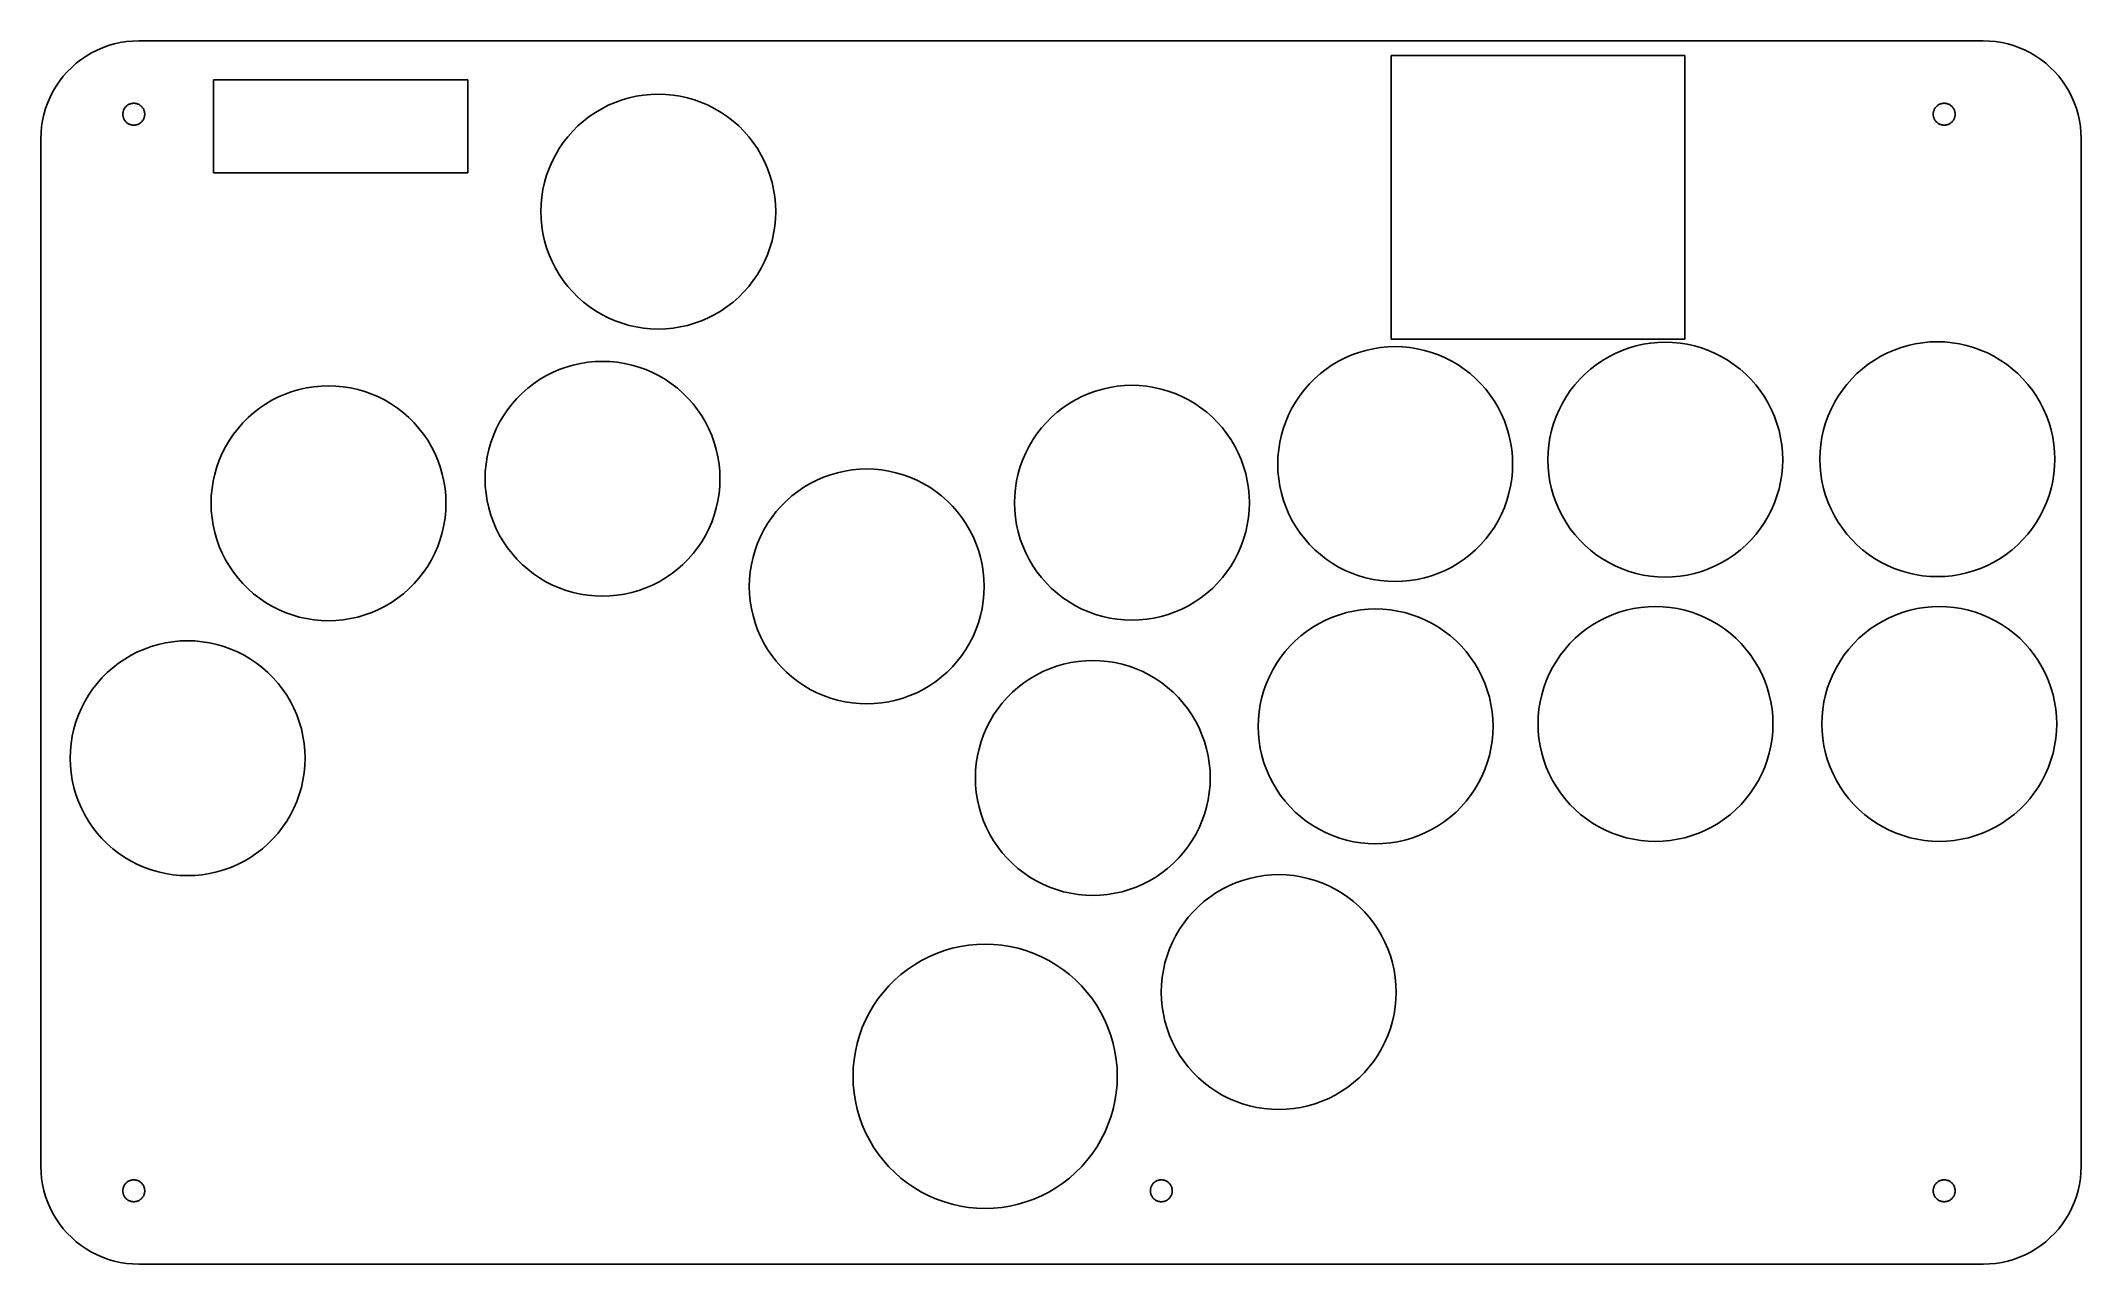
# Model space of a CAD drawing. Header units: metres. Extents: x 0 to 208, y 0 to 125.
import ezdxf

# ---------------------------------------------------------------- set-up
doc = ezdxf.new("R2010")
doc.units = ezdxf.units.M

msp = doc.modelspace()

# ---------------------------------------------------------------- linework, layer by layer
for p, q in [((4.12215, 123.09), (3.62576, 122.705)), ((4.64174, 123.443), (4.12215, 123.09)), ((5.18246, 123.763), (4.64174, 123.443)), ((5.7422, 124.048), (5.18246, 123.763)), ((6.31876, 124.298), (5.7422, 124.048)), ((6.90984, 124.511), (6.31876, 124.298)), ((7.51311, 124.686), (6.90984, 124.511)), ((8.12619, 124.823), (7.51311, 124.686)), ((8.74667, 124.921), (8.12619, 124.823)), ((9.3721, 124.98), (8.74667, 124.921)), ((10, 125), (9.3721, 124.98)), ((198.5, 125), (10, 125)), ((138, 94.5), (138, 123.5)), ((138, 123.5), (168, 123.5)), ((168, 123.5), (168, 94.5)), ((199.128, 124.98), (198.5, 125)), ((199.753, 124.921), (199.128, 124.98)), ((200.374, 124.823), (199.753, 124.921)), ((200.987, 124.686), (200.374, 124.823)), ((201.59, 124.511), (200.987, 124.686)), ((202.181, 124.298), (201.59, 124.511)), ((202.758, 124.048), (202.181, 124.298)), ((203.318, 123.763), (202.758, 124.048)), ((203.858, 123.443), (203.318, 123.763)), ((204.378, 123.09), (203.858, 123.443)), ((204.874, 122.705), (204.378, 123.09)), ((2.29486, 121.374), (1.90984, 120.878)), ((2.71031, 121.845), (2.29486, 121.374)), ((3.15453, 122.29), (2.71031, 121.845)), ((3.62576, 122.705), (3.15453, 122.29)), ((17.65, 111.525), (17.65, 121.025)), ((17.65, 121.025), (43.65, 121.025)), ((43.65, 121.025), (43.65, 111.525)), ((205.345, 122.29), (204.874, 122.705)), ((205.79, 121.845), (205.345, 122.29)), ((206.205, 121.374), (205.79, 121.845)), ((206.59, 120.878), (206.205, 121.374)), ((0.95174, 119.258), (0.70224, 118.681)), ((1.23694, 119.818), (0.95174, 119.258)), ((1.55672, 120.358), (1.23694, 119.818)), ((1.90984, 120.878), (1.55672, 120.358)), ((58.6825, 118.707), (59.3918, 118.963)), ((59.3918, 118.963), (60.1157, 119.173)), ((60.1157, 119.173), (60.8514, 119.337)), ((60.8514, 119.337), (61.596, 119.455)), ((61.596, 119.455), (62.3465, 119.526)), ((62.3465, 119.526), (63.1, 119.55)), ((63.1, 119.55), (63.8535, 119.526)), ((63.8535, 119.526), (64.604, 119.455)), ((64.604, 119.455), (65.3486, 119.337)), ((65.3486, 119.337), (66.0843, 119.173)), ((66.0843, 119.173), (66.8082, 118.963)), ((66.8082, 118.963), (67.5175, 118.707)), ((206.943, 120.358), (206.59, 120.878)), ((207.263, 119.818), (206.943, 120.358)), ((207.548, 119.258), (207.263, 119.818)), ((207.798, 118.681), (207.548, 119.258)), ((0.17712, 116.874), (0.07886, 116.253)), ((0.31416, 117.487), (0.17712, 116.874)), ((0.48944, 118.09), (0.31416, 117.487)), ((0.70224, 118.681), (0.48944, 118.09)), ((8.37999, 117.5), (8.3822, 117.57)), ((8.3822, 117.43), (8.37999, 117.5)), ((8.3822, 117.57), (8.38882, 117.64)), ((8.38882, 117.36), (8.3822, 117.43)), ((8.38882, 117.64), (8.39983, 117.71)), ((8.39983, 117.29), (8.38882, 117.36)), ((8.39983, 117.71), (8.41518, 117.779)), ((8.41518, 117.221), (8.39983, 117.29)), ((8.41518, 117.779), (8.43481, 117.846)), ((8.43481, 117.154), (8.41518, 117.221)), ((8.43481, 117.846), (8.45865, 117.912)), ((8.45865, 117.088), (8.43481, 117.154)), ((8.45865, 117.912), (8.48659, 117.977)), ((8.48659, 117.023), (8.45865, 117.088)), ((8.48659, 117.977), (8.51852, 118.04)), ((8.51852, 116.96), (8.48659, 117.023)), ((8.51852, 118.04), (8.55435, 118.1)), ((8.55435, 116.9), (8.51852, 116.96)), ((8.55435, 118.1), (8.59389, 118.158)), ((8.59389, 116.842), (8.55435, 116.9)), ((8.59389, 118.158), (8.63702, 118.214)), ((8.63702, 116.786), (8.59389, 116.842)), ((8.63702, 118.214), (8.68355, 118.267)), ((8.68355, 116.733), (8.63702, 116.786)), ((8.68355, 118.267), (8.73331, 118.316)), ((8.73331, 118.316), (8.78607, 118.363)), ((8.78607, 118.363), (8.84167, 118.406)), ((8.84167, 118.406), (8.89987, 118.446)), ((8.89987, 118.446), (8.96043, 118.481)), ((8.96043, 118.481), (9.02312, 118.513)), ((9.02312, 118.513), (9.08769, 118.541)), ((9.08769, 118.541), (9.1539, 118.565)), ((9.1539, 118.565), (9.22147, 118.585)), ((9.22147, 118.585), (9.29013, 118.6)), ((9.29013, 118.6), (9.35962, 118.611)), ((9.35962, 118.611), (9.42967, 118.618)), ((9.42967, 118.618), (9.5, 118.62)), ((9.5, 118.62), (9.57031, 118.618)), ((9.57031, 118.618), (9.64037, 118.611)), ((9.64037, 118.611), (9.70985, 118.6)), ((9.70985, 118.6), (9.77852, 118.585)), ((9.77852, 118.585), (9.84608, 118.565)), ((9.84608, 118.565), (9.91229, 118.541)), ((9.91229, 118.541), (9.97687, 118.513)), ((9.97687, 118.513), (10.0396, 118.481)), ((10.0396, 118.481), (10.1001, 118.446)), ((10.1001, 118.446), (10.1583, 118.406)), ((10.1583, 118.406), (10.2139, 118.363)), ((10.2139, 118.363), (10.2667, 118.316)), ((10.2667, 118.316), (10.3164, 118.267)), ((10.3164, 118.267), (10.363, 118.214)), ((10.363, 116.786), (10.3164, 116.733)), ((10.363, 118.214), (10.4061, 118.158)), ((10.4061, 116.842), (10.363, 116.786)), ((10.4061, 118.158), (10.4456, 118.1)), ((10.4456, 116.9), (10.4061, 116.842)), ((10.4456, 118.1), (10.4815, 118.04)), ((10.4815, 116.96), (10.4456, 116.9)), ((10.4815, 118.04), (10.5134, 117.977)), ((10.5134, 117.023), (10.4815, 116.96)), ((10.5134, 117.977), (10.5413, 117.912)), ((10.5413, 117.088), (10.5134, 117.023)), ((10.5413, 117.912), (10.5652, 117.846)), ((10.5652, 117.154), (10.5413, 117.088)), ((10.5652, 117.846), (10.5848, 117.779)), ((10.5848, 117.221), (10.5652, 117.154)), ((10.5848, 117.779), (10.6002, 117.71)), ((10.6002, 117.29), (10.5848, 117.221)), ((10.6002, 117.71), (10.6112, 117.64)), ((10.6112, 117.36), (10.6002, 117.29)), ((10.6112, 117.64), (10.6178, 117.57)), ((10.6178, 117.43), (10.6112, 117.36)), ((10.6178, 117.57), (10.62, 117.5)), ((10.62, 117.5), (10.6178, 117.43)), ((54.8854, 116.298), (55.4509, 116.796)), ((55.4509, 116.796), (56.0466, 117.258)), ((56.0466, 117.258), (56.6701, 117.682)), ((56.6701, 117.682), (57.319, 118.066)), ((57.319, 118.066), (57.9906, 118.408)), ((57.9906, 118.408), (58.6825, 118.707)), ((67.5175, 118.707), (68.2094, 118.408)), ((68.2094, 118.408), (68.881, 118.066)), ((68.881, 118.066), (69.5299, 117.682)), ((69.5299, 117.682), (70.1534, 117.258)), ((70.1534, 117.258), (70.7491, 116.796)), ((70.7491, 116.796), (71.3146, 116.298)), ((193.38, 117.5), (193.382, 117.57)), ((193.382, 117.43), (193.38, 117.5)), ((193.382, 117.57), (193.389, 117.64)), ((193.389, 117.36), (193.382, 117.43)), ((193.389, 117.64), (193.4, 117.71)), ((193.4, 117.29), (193.389, 117.36)), ((193.4, 117.71), (193.415, 117.779)), ((193.415, 117.221), (193.4, 117.29)), ((193.415, 117.779), (193.435, 117.846)), ((193.435, 117.154), (193.415, 117.221)), ((193.435, 117.846), (193.459, 117.912)), ((193.459, 117.088), (193.435, 117.154)), ((193.459, 117.912), (193.487, 117.977)), ((193.487, 117.023), (193.459, 117.088)), ((193.487, 117.977), (193.519, 118.04)), ((193.519, 116.96), (193.487, 117.023)), ((193.519, 118.04), (193.554, 118.1)), ((193.554, 116.9), (193.519, 116.96)), ((193.554, 118.1), (193.594, 118.158)), ((193.594, 116.842), (193.554, 116.9)), ((193.594, 118.158), (193.637, 118.214)), ((193.637, 116.786), (193.594, 116.842)), ((193.637, 118.214), (193.684, 118.267)), ((193.684, 116.733), (193.637, 116.786)), ((193.684, 118.267), (193.733, 118.316)), ((193.733, 118.316), (193.786, 118.363)), ((193.786, 118.363), (193.842, 118.406)), ((193.842, 118.406), (193.9, 118.446)), ((193.9, 118.446), (193.96, 118.481)), ((193.96, 118.481), (194.023, 118.513)), ((194.023, 118.513), (194.088, 118.541)), ((194.088, 118.541), (194.154, 118.565)), ((194.154, 118.565), (194.221, 118.585)), ((194.221, 118.585), (194.29, 118.6)), ((194.29, 118.6), (194.36, 118.611)), ((194.36, 118.611), (194.43, 118.618)), ((194.43, 118.618), (194.5, 118.62)), ((194.5, 118.62), (194.57, 118.618)), ((194.57, 118.618), (194.64, 118.611)), ((194.64, 118.611), (194.71, 118.6)), ((194.71, 118.6), (194.779, 118.585)), ((194.779, 118.585), (194.846, 118.565)), ((194.846, 118.565), (194.912, 118.541)), ((194.912, 118.541), (194.977, 118.513)), ((194.977, 118.513), (195.04, 118.481)), ((195.04, 118.481), (195.1, 118.446)), ((195.1, 118.446), (195.158, 118.406)), ((195.158, 118.406), (195.214, 118.363)), ((195.214, 118.363), (195.267, 118.316)), ((195.267, 118.316), (195.316, 118.267)), ((195.316, 118.267), (195.363, 118.214)), ((195.363, 116.786), (195.316, 116.733)), ((195.363, 118.214), (195.406, 118.158)), ((195.406, 116.842), (195.363, 116.786)), ((195.406, 118.158), (195.446, 118.1)), ((195.446, 116.9), (195.406, 116.842)), ((195.446, 118.1), (195.481, 118.04)), ((195.481, 116.96), (195.446, 116.9)), ((195.481, 118.04), (195.513, 117.977)), ((195.513, 117.023), (195.481, 116.96)), ((195.513, 117.977), (195.541, 117.912)), ((195.541, 117.088), (195.513, 117.023)), ((195.541, 117.912), (195.565, 117.846)), ((195.565, 117.154), (195.541, 117.088)), ((195.565, 117.846), (195.585, 117.779)), ((195.585, 117.221), (195.565, 117.154)), ((195.585, 117.779), (195.6, 117.71)), ((195.6, 117.29), (195.585, 117.221)), ((195.6, 117.71), (195.611, 117.64)), ((195.611, 117.36), (195.6, 117.29)), ((195.611, 117.64), (195.618, 117.57)), ((195.618, 117.43), (195.611, 117.36)), ((195.618, 117.57), (195.62, 117.5)), ((195.62, 117.5), (195.618, 117.43)), ((208.011, 118.09), (207.798, 118.681)), ((208.186, 117.487), (208.011, 118.09)), ((208.323, 116.874), (208.186, 117.487)), ((208.421, 116.253), (208.323, 116.874)), ((0.01973, 115.628), (0, 115)), ((0, 115), (0, 10)), ((0.07886, 116.253), (0.01973, 115.628)), ((8.73331, 116.684), (8.68355, 116.733)), ((8.78607, 116.637), (8.73331, 116.684)), ((8.84167, 116.594), (8.78607, 116.637)), ((8.89987, 116.554), (8.84167, 116.594)), ((8.96043, 116.519), (8.89987, 116.554)), ((9.02312, 116.487), (8.96043, 116.519)), ((9.08769, 116.459), (9.02312, 116.487)), ((9.1539, 116.435), (9.08769, 116.459)), ((9.22147, 116.415), (9.1539, 116.435)), ((9.29013, 116.4), (9.22147, 116.415)), ((9.35962, 116.389), (9.29013, 116.4)), ((9.42967, 116.382), (9.35962, 116.389)), ((9.5, 116.38), (9.42967, 116.382)), ((9.57031, 116.382), (9.5, 116.38)), ((9.64037, 116.389), (9.57031, 116.382)), ((9.70985, 116.4), (9.64037, 116.389)), ((9.77852, 116.415), (9.70985, 116.4)), ((9.84608, 116.435), (9.77852, 116.415)), ((9.91229, 116.459), (9.84608, 116.435)), ((9.97687, 116.487), (9.91229, 116.459)), ((10.0396, 116.519), (9.97687, 116.487)), ((10.1001, 116.554), (10.0396, 116.519)), ((10.1583, 116.594), (10.1001, 116.554)), ((10.2139, 116.637), (10.1583, 116.594)), ((10.2667, 116.684), (10.2139, 116.637)), ((10.3164, 116.733), (10.2667, 116.684)), ((53.3918, 114.603), (53.8538, 115.199)), ((53.8538, 115.199), (54.3524, 115.765)), ((54.3524, 115.765), (54.8854, 116.298)), ((71.3146, 116.298), (71.8476, 115.765)), ((71.8476, 115.765), (72.3461, 115.199)), ((72.3461, 115.199), (72.8082, 114.603)), ((193.733, 116.684), (193.684, 116.733)), ((193.786, 116.637), (193.733, 116.684)), ((193.842, 116.594), (193.786, 116.637)), ((193.9, 116.554), (193.842, 116.594)), ((193.96, 116.519), (193.9, 116.554)), ((194.023, 116.487), (193.96, 116.519)), ((194.088, 116.459), (194.023, 116.487)), ((194.154, 116.435), (194.088, 116.459)), ((194.221, 116.415), (194.154, 116.435)), ((194.29, 116.4), (194.221, 116.415)), ((194.36, 116.389), (194.29, 116.4)), ((194.43, 116.382), (194.36, 116.389)), ((194.5, 116.38), (194.43, 116.382)), ((194.57, 116.382), (194.5, 116.38)), ((194.64, 116.389), (194.57, 116.382)), ((194.71, 116.4), (194.64, 116.389)), ((194.779, 116.415), (194.71, 116.4)), ((194.846, 116.435), (194.779, 116.415)), ((194.912, 116.459), (194.846, 116.435)), ((194.977, 116.487), (194.912, 116.459)), ((195.04, 116.519), (194.977, 116.487)), ((195.1, 116.554), (195.04, 116.519)), ((195.158, 116.594), (195.1, 116.554)), ((195.214, 116.637), (195.158, 116.594)), ((195.267, 116.684), (195.214, 116.637)), ((195.316, 116.733), (195.267, 116.684)), ((208.48, 115.628), (208.421, 116.253)), ((208.5, 115), (208.48, 115.628)), ((208.5, 10), (208.5, 115)), ((51.9427, 111.967), (52.2421, 112.659)), ((52.2421, 112.659), (52.5843, 113.331)), ((52.5843, 113.331), (52.9681, 113.98)), ((52.9681, 113.98), (53.3918, 114.603)), ((72.8082, 114.603), (73.2319, 113.98)), ((73.2319, 113.98), (73.6157, 113.331)), ((73.6157, 113.331), (73.9579, 112.659)), ((73.9579, 112.659), (74.2573, 111.967)), ((43.65, 111.525), (17.65, 111.525)), ((51.3125, 109.799), (51.477, 110.534)), ((51.477, 110.534), (51.6873, 111.258)), ((51.6873, 111.258), (51.9427, 111.967)), ((74.2573, 111.967), (74.5127, 111.258)), ((74.5127, 111.258), (74.723, 110.534)), ((74.723, 110.534), (74.8874, 109.799)), ((51.1237, 108.303), (51.1946, 109.054)), ((51.1946, 109.054), (51.3125, 109.799)), ((74.8874, 109.799), (75.0054, 109.054)), ((75.0054, 109.054), (75.0763, 108.303)), ((51.1, 107.55), (51.1237, 108.303)), ((51.1237, 106.797), (51.1, 107.55)), ((51.1946, 106.046), (51.1237, 106.797)), ((75.0763, 106.797), (75.0054, 106.046)), ((75.0763, 108.303), (75.1, 107.55)), ((75.1, 107.55), (75.0763, 106.797)), ((51.3125, 105.301), (51.1946, 106.046)), ((51.477, 104.566), (51.3125, 105.301)), ((51.6873, 103.842), (51.477, 104.566)), ((74.723, 104.566), (74.5127, 103.842)), ((74.8874, 105.301), (74.723, 104.566)), ((75.0054, 106.046), (74.8874, 105.301)), ((51.9427, 103.132), (51.6873, 103.842)), ((52.2421, 102.441), (51.9427, 103.132)), ((52.5843, 101.769), (52.2421, 102.441)), ((73.9579, 102.441), (73.6157, 101.769)), ((74.2573, 103.132), (73.9579, 102.441)), ((74.5127, 103.842), (74.2573, 103.132)), ((52.9681, 101.12), (52.5843, 101.769)), ((53.3918, 100.497), (52.9681, 101.12)), ((53.8538, 99.9009), (53.3918, 100.497)), ((72.8082, 100.497), (72.3461, 99.9009)), ((73.2319, 101.12), (72.8082, 100.497)), ((73.6157, 101.769), (73.2319, 101.12)), ((54.3524, 99.3354), (53.8538, 99.9009)), ((54.8854, 98.8024), (54.3524, 99.3354)), ((55.4509, 98.3038), (54.8854, 98.8024)), ((56.0466, 97.8418), (55.4509, 98.3038)), ((70.7491, 98.3038), (70.1534, 97.8418)), ((71.3146, 98.8024), (70.7491, 98.3038)), ((71.8476, 99.3354), (71.3146, 98.8024)), ((72.3461, 99.9009), (71.8476, 99.3354)), ((56.6701, 97.4181), (56.0466, 97.8418)), ((57.319, 97.0343), (56.6701, 97.4181)), ((57.9906, 96.6921), (57.319, 97.0343)), ((58.6825, 96.3927), (57.9906, 96.6921)), ((59.3918, 96.1373), (58.6825, 96.3927)), ((60.1157, 95.927), (59.3918, 96.1373)), ((60.8514, 95.7625), (60.1157, 95.927)), ((66.0843, 95.927), (65.3486, 95.7625)), ((66.8082, 96.1373), (66.0843, 95.927)), ((67.5175, 96.3927), (66.8082, 96.1373)), ((68.2094, 96.6921), (67.5175, 96.3927)), ((68.881, 97.0343), (68.2094, 96.6921)), ((69.5299, 97.4181), (68.881, 97.0343)), ((70.1534, 97.8418), (69.5299, 97.4181)), ((61.596, 95.6446), (60.8514, 95.7625)), ((62.3465, 95.5737), (61.596, 95.6446)), ((63.1, 95.55), (62.3465, 95.5737)), ((63.8535, 95.5737), (63.1, 95.55)), ((64.604, 95.6446), (63.8535, 95.5737)), ((65.3486, 95.7625), (64.604, 95.6446)), ((168, 94.5), (138, 94.5)), ((163.016, 93.823), (163.751, 93.9874)), ((163.751, 93.9874), (164.496, 94.1054)), ((164.496, 94.1054), (165.247, 94.1763)), ((165.247, 94.1763), (166, 94.2)), ((166, 94.2), (166.753, 94.1763)), ((166.753, 94.1763), (167.504, 94.1054)), ((167.504, 94.1054), (168.249, 93.9874)), ((168.249, 93.9874), (168.984, 93.823)), ((190.092, 93.6627), (190.816, 93.873)), ((190.816, 93.873), (191.551, 94.0374)), ((191.551, 94.0374), (192.296, 94.1554)), ((192.296, 94.1554), (193.047, 94.2263)), ((193.047, 94.2263), (193.8, 94.25)), ((193.8, 94.25), (194.553, 94.2263)), ((194.553, 94.2263), (195.304, 94.1554)), ((195.304, 94.1554), (196.049, 94.0374)), ((196.049, 94.0374), (196.784, 93.873)), ((196.784, 93.873), (197.508, 93.6627)), ((53.6918, 91.6627), (54.4157, 91.873)), ((54.4157, 91.873), (55.1514, 92.0374)), ((55.1514, 92.0374), (55.896, 92.1554)), ((55.896, 92.1554), (56.6465, 92.2263)), ((56.6465, 92.2263), (57.4, 92.25)), ((57.4, 92.25), (58.1535, 92.2263)), ((58.1535, 92.2263), (58.904, 92.1554)), ((58.904, 92.1554), (59.6486, 92.0374)), ((59.6486, 92.0374), (60.3843, 91.873)), ((60.3843, 91.873), (61.1082, 91.6627)), ((131.347, 91.4582), (131.97, 91.8819)), ((131.97, 91.8819), (132.619, 92.2657)), ((132.619, 92.2657), (133.291, 92.6079)), ((133.291, 92.6079), (133.982, 92.9073)), ((133.982, 92.9073), (134.692, 93.1627)), ((134.692, 93.1627), (135.416, 93.373)), ((135.416, 93.373), (136.151, 93.5374)), ((136.151, 93.5374), (136.896, 93.6554)), ((136.896, 93.6554), (137.646, 93.7263)), ((137.646, 93.7263), (138.4, 93.75)), ((138.4, 93.75), (139.153, 93.7263)), ((139.153, 93.7263), (139.904, 93.6554)), ((139.904, 93.6554), (140.649, 93.5374)), ((140.649, 93.5374), (141.384, 93.373)), ((141.384, 93.373), (142.108, 93.1627)), ((142.108, 93.1627), (142.817, 92.9073)), ((142.817, 92.9073), (143.509, 92.6079)), ((143.509, 92.6079), (144.181, 92.2657)), ((144.181, 92.2657), (144.83, 91.8819)), ((144.83, 91.8819), (145.453, 91.4582)), ((158.351, 91.4462), (158.947, 91.9082)), ((158.947, 91.9082), (159.57, 92.3319)), ((159.57, 92.3319), (160.219, 92.7157)), ((160.219, 92.7157), (160.891, 93.0579)), ((160.891, 93.0579), (161.583, 93.3573)), ((161.583, 93.3573), (162.292, 93.6127)), ((162.292, 93.6127), (163.016, 93.823)), ((168.984, 93.823), (169.708, 93.6127)), ((169.708, 93.6127), (170.417, 93.3573)), ((170.417, 93.3573), (171.109, 93.0579)), ((171.109, 93.0579), (171.781, 92.7157)), ((171.781, 92.7157), (172.43, 92.3319)), ((172.43, 92.3319), (173.053, 91.9082)), ((173.053, 91.9082), (173.649, 91.4462)), ((186.151, 91.4962), (186.747, 91.9582)), ((186.747, 91.9582), (187.37, 92.3819)), ((187.37, 92.3819), (188.019, 92.7657)), ((188.019, 92.7657), (188.691, 93.1079)), ((188.691, 93.1079), (189.382, 93.4073)), ((189.382, 93.4073), (190.092, 93.6627)), ((197.508, 93.6627), (198.217, 93.4073)), ((198.217, 93.4073), (198.909, 93.1079)), ((198.909, 93.1079), (199.581, 92.7657)), ((199.581, 92.7657), (200.23, 92.3819)), ((200.23, 92.3819), (200.853, 91.9582)), ((200.853, 91.9582), (201.449, 91.4962)), ((27.1514, 89.5374), (27.896, 89.6554)), ((27.896, 89.6554), (28.6465, 89.7263)), ((28.6465, 89.7263), (29.4, 89.75)), ((29.4, 89.75), (30.1535, 89.7263)), ((30.1535, 89.7263), (30.904, 89.6554)), ((30.904, 89.6554), (31.6486, 89.5374)), ((49.7509, 89.4962), (50.3466, 89.9582)), ((50.3466, 89.9582), (50.9701, 90.3819)), ((50.9701, 90.3819), (51.6189, 90.7657)), ((51.6189, 90.7657), (52.2906, 91.1079)), ((52.2906, 91.1079), (52.9825, 91.4073)), ((52.9825, 91.4073), (53.6918, 91.6627)), ((61.1082, 91.6627), (61.8175, 91.4073)), ((61.8175, 91.4073), (62.5093, 91.1079)), ((62.5093, 91.1079), (63.181, 90.7657)), ((63.181, 90.7657), (63.8299, 90.3819)), ((63.8299, 90.3819), (64.4534, 89.9582)), ((64.4534, 89.9582), (65.0491, 89.4962)), ((109.251, 89.5874), (109.996, 89.7054)), ((109.996, 89.7054), (110.747, 89.7763)), ((110.747, 89.7763), (111.5, 89.8)), ((111.5, 89.8), (112.253, 89.7763)), ((112.253, 89.7763), (113.004, 89.7054)), ((113.004, 89.7054), (113.749, 89.5874)), ((129.154, 89.3991), (129.652, 89.9646)), ((129.652, 89.9646), (130.185, 90.4976)), ((130.185, 90.4976), (130.751, 90.9962)), ((130.751, 90.9962), (131.347, 91.4582)), ((145.453, 91.4582), (146.049, 90.9962)), ((146.049, 90.9962), (146.615, 90.4976)), ((146.615, 90.4976), (147.148, 89.9646)), ((147.148, 89.9646), (147.646, 89.3991)), ((156.292, 89.2534), (156.754, 89.8491)), ((156.754, 89.8491), (157.252, 90.4146)), ((157.252, 90.4146), (157.785, 90.9476)), ((157.785, 90.9476), (158.351, 91.4462)), ((173.649, 91.4462), (174.215, 90.9476)), ((174.215, 90.9476), (174.748, 90.4146)), ((174.748, 90.4146), (175.246, 89.8491)), ((175.246, 89.8491), (175.708, 89.2534)), ((184.092, 89.3034), (184.554, 89.8991)), ((184.554, 89.8991), (185.052, 90.4646)), ((185.052, 90.4646), (185.585, 90.9976)), ((185.585, 90.9976), (186.151, 91.4962)), ((201.449, 91.4962), (202.015, 90.9976)), ((202.015, 90.9976), (202.548, 90.4646)), ((202.548, 90.4646), (203.046, 89.8991)), ((203.046, 89.8991), (203.508, 89.3034)), ((22.3466, 87.4582), (22.9701, 87.8819)), ((22.9701, 87.8819), (23.6189, 88.2657)), ((23.6189, 88.2657), (24.2906, 88.6079)), ((24.2906, 88.6079), (24.9825, 88.9073)), ((24.9825, 88.9073), (25.6918, 89.1627)), ((25.6918, 89.1627), (26.4157, 89.373)), ((26.4157, 89.373), (27.1514, 89.5374)), ((31.6486, 89.5374), (32.3843, 89.373)), ((32.3843, 89.373), (33.1082, 89.1627)), ((33.1082, 89.1627), (33.8175, 88.9073)), ((33.8175, 88.9073), (34.5093, 88.6079)), ((34.5093, 88.6079), (35.181, 88.2657)), ((35.181, 88.2657), (35.8299, 87.8819)), ((35.8299, 87.8819), (36.4534, 87.4582)), ((47.6918, 87.3034), (48.1538, 87.8991)), ((48.1538, 87.8991), (48.6524, 88.4646)), ((48.6524, 88.4646), (49.1854, 88.9976)), ((49.1854, 88.9976), (49.7509, 89.4962)), ((65.0491, 89.4962), (65.6146, 88.9976)), ((65.6146, 88.9976), (66.1476, 88.4646)), ((66.1476, 88.4646), (66.6461, 87.8991)), ((66.6461, 87.8991), (67.1082, 87.3034)), ((104.447, 87.5082), (105.07, 87.9319)), ((105.07, 87.9319), (105.719, 88.3157)), ((105.719, 88.3157), (106.391, 88.6579)), ((106.391, 88.6579), (107.083, 88.9573)), ((107.083, 88.9573), (107.792, 89.2127)), ((107.792, 89.2127), (108.516, 89.423)), ((108.516, 89.423), (109.251, 89.5874)), ((113.749, 89.5874), (114.484, 89.423)), ((114.484, 89.423), (115.208, 89.2127)), ((115.208, 89.2127), (115.917, 88.9573)), ((115.917, 88.9573), (116.609, 88.6579)), ((116.609, 88.6579), (117.281, 88.3157)), ((117.281, 88.3157), (117.93, 87.9319)), ((117.93, 87.9319), (118.553, 87.5082)), ((127.884, 87.531), (128.268, 88.1799)), ((128.268, 88.1799), (128.692, 88.8034)), ((128.692, 88.8034), (129.154, 89.3991)), ((147.646, 89.3991), (148.108, 88.8034)), ((148.108, 88.8034), (148.532, 88.1799)), ((148.532, 88.1799), (148.916, 87.531)), ((155.142, 87.3093), (155.484, 87.981)), ((155.484, 87.981), (155.868, 88.6299)), ((155.868, 88.6299), (156.292, 89.2534)), ((175.708, 89.2534), (176.132, 88.6299)), ((176.132, 88.6299), (176.516, 87.981)), ((176.516, 87.981), (176.858, 87.3093)), ((182.942, 87.3593), (183.284, 88.031)), ((183.284, 88.031), (183.668, 88.6799)), ((183.668, 88.6799), (184.092, 89.3034)), ((203.508, 89.3034), (203.932, 88.6799)), ((203.932, 88.6799), (204.316, 88.031)), ((204.316, 88.031), (204.658, 87.3593)), ((20.1538, 85.3991), (20.6524, 85.9646)), ((20.6524, 85.9646), (21.1854, 86.4976)), ((21.1854, 86.4976), (21.7509, 86.9962)), ((21.7509, 86.9962), (22.3466, 87.4582)), ((36.4534, 87.4582), (37.0491, 86.9962)), ((37.0491, 86.9962), (37.6146, 86.4976)), ((37.6146, 86.4976), (38.1476, 85.9646)), ((38.1476, 85.9646), (38.6461, 85.3991)), ((46.5421, 85.3593), (46.8843, 86.031)), ((46.8843, 86.031), (47.2681, 86.6799)), ((47.2681, 86.6799), (47.6918, 87.3034)), ((67.1082, 87.3034), (67.5319, 86.6799)), ((67.5319, 86.6799), (67.9157, 86.031)), ((67.9157, 86.031), (68.2579, 85.3593)), ((102.254, 85.4491), (102.752, 86.0146)), ((102.752, 86.0146), (103.285, 86.5476)), ((103.285, 86.5476), (103.851, 87.0462)), ((103.851, 87.0462), (104.447, 87.5082)), ((118.553, 87.5082), (119.149, 87.0462)), ((119.149, 87.0462), (119.715, 86.5476)), ((119.715, 86.5476), (120.248, 86.0146)), ((120.248, 86.0146), (120.746, 85.4491)), ((126.987, 85.4582), (127.243, 86.1675)), ((127.243, 86.1675), (127.542, 86.8593)), ((127.542, 86.8593), (127.884, 87.531)), ((148.916, 87.531), (149.258, 86.8593)), ((149.258, 86.8593), (149.557, 86.1675)), ((149.557, 86.1675), (149.813, 85.4582)), ((154.377, 85.1843), (154.587, 85.9082)), ((154.587, 85.9082), (154.843, 86.6175)), ((154.843, 86.6175), (155.142, 87.3093)), ((176.858, 87.3093), (177.157, 86.6175)), ((177.157, 86.6175), (177.413, 85.9082)), ((177.413, 85.9082), (177.623, 85.1843)), ((182.177, 85.2343), (182.387, 85.9582)), ((182.387, 85.9582), (182.643, 86.6675)), ((182.643, 86.6675), (182.942, 87.3593)), ((204.658, 87.3593), (204.957, 86.6675)), ((204.957, 86.6675), (205.213, 85.9582)), ((205.213, 85.9582), (205.423, 85.2343)), ((18.5421, 82.8593), (18.8843, 83.531)), ((18.8843, 83.531), (19.2681, 84.1799)), ((19.2681, 84.1799), (19.6918, 84.8034)), ((19.6918, 84.8034), (20.1538, 85.3991)), ((38.6461, 85.3991), (39.1082, 84.8034)), ((39.1082, 84.8034), (39.5319, 84.1799)), ((39.5319, 84.1799), (39.9157, 83.531)), ((39.9157, 83.531), (40.2579, 82.8593)), ((45.777, 83.2343), (45.9873, 83.9582)), ((45.9873, 83.9582), (46.2427, 84.6675)), ((46.2427, 84.6675), (46.5421, 85.3593)), ((68.2579, 85.3593), (68.5573, 84.6675)), ((68.5573, 84.6675), (68.8127, 83.9582)), ((68.8127, 83.9582), (69.023, 83.2343)), ((100.642, 82.9093), (100.984, 83.581)), ((100.984, 83.581), (101.368, 84.2299)), ((101.368, 84.2299), (101.792, 84.8534)), ((101.792, 84.8534), (102.254, 85.4491)), ((120.746, 85.4491), (121.208, 84.8534)), ((121.208, 84.8534), (121.632, 84.2299)), ((121.632, 84.2299), (122.016, 83.581)), ((122.016, 83.581), (122.358, 82.9093)), ((126.495, 83.254), (126.613, 83.9986)), ((126.613, 83.9986), (126.777, 84.7343)), ((126.777, 84.7343), (126.987, 85.4582)), ((149.813, 85.4582), (150.023, 84.7343)), ((150.023, 84.7343), (150.187, 83.9986)), ((150.187, 83.9986), (150.305, 83.254)), ((154.024, 82.9535), (154.095, 83.704)), ((154.095, 83.704), (154.213, 84.4486)), ((154.213, 84.4486), (154.377, 85.1843)), ((177.623, 85.1843), (177.787, 84.4486)), ((177.787, 84.4486), (177.905, 83.704)), ((177.905, 83.704), (177.976, 82.9535)), ((181.824, 83.0035), (181.895, 83.754)), ((181.895, 83.754), (182.013, 84.4986)), ((182.013, 84.4986), (182.177, 85.2343)), ((205.423, 85.2343), (205.587, 84.4986)), ((205.587, 84.4986), (205.705, 83.754)), ((205.705, 83.754), (205.776, 83.0035)), ((17.777, 80.7343), (17.9873, 81.4582)), ((17.9873, 81.4582), (18.2427, 82.1675)), ((18.2427, 82.1675), (18.5421, 82.8593)), ((40.2579, 82.8593), (40.5573, 82.1675)), ((40.5573, 82.1675), (40.8127, 81.4582)), ((40.8127, 81.4582), (41.023, 80.7343)), ((45.4237, 81.0035), (45.4946, 81.754)), ((45.4946, 81.754), (45.6125, 82.4986)), ((45.6125, 82.4986), (45.777, 83.2343)), ((69.023, 83.2343), (69.1874, 82.4986)), ((69.1874, 82.4986), (69.3054, 81.754)), ((69.3054, 81.754), (69.3763, 81.0035)), ((99.877, 80.7843), (100.087, 81.5082)), ((100.087, 81.5082), (100.343, 82.2175)), ((100.343, 82.2175), (100.642, 82.9093)), ((122.358, 82.9093), (122.657, 82.2175)), ((122.657, 82.2175), (122.913, 81.5082)), ((122.913, 81.5082), (123.123, 80.7843)), ((126.4, 81.75), (126.424, 82.5035)), ((126.424, 80.9965), (126.4, 81.75)), ((126.424, 82.5035), (126.495, 83.254)), ((150.305, 83.254), (150.376, 82.5035)), ((150.376, 82.5035), (150.4, 81.75)), ((150.4, 81.75), (150.376, 80.9965)), ((154, 82.2), (154.024, 82.9535)), ((154.024, 81.4465), (154, 82.2)), ((154.095, 80.696), (154.024, 81.4465)), ((177.976, 81.4465), (177.905, 80.696)), ((177.976, 82.9535), (178, 82.2)), ((178, 82.2), (177.976, 81.4465)), ((181.8, 82.25), (181.824, 83.0035)), ((181.824, 81.4965), (181.8, 82.25)), ((181.895, 80.746), (181.824, 81.4965)), ((205.776, 81.4965), (205.705, 80.746)), ((205.776, 83.0035), (205.8, 82.25)), ((205.8, 82.25), (205.776, 81.4965)), ((17.4237, 78.5035), (17.4946, 79.254)), ((17.4946, 79.254), (17.6125, 79.9986)), ((17.6125, 79.9986), (17.777, 80.7343)), ((41.023, 80.7343), (41.1874, 79.9986)), ((41.1874, 79.9986), (41.3054, 79.254)), ((41.3054, 79.254), (41.3763, 78.5035)), ((45.4, 80.25), (45.4237, 81.0035)), ((45.4237, 79.4965), (45.4, 80.25)), ((45.4946, 78.746), (45.4237, 79.4965)), ((69.3763, 79.4965), (69.3054, 78.746)), ((69.3763, 81.0035), (69.4, 80.25)), ((69.4, 80.25), (69.3763, 79.4965)), ((77.3466, 78.9582), (77.9701, 79.3819)), ((77.9701, 79.3819), (78.6189, 79.7657)), ((78.6189, 79.7657), (79.2906, 80.1079)), ((79.2906, 80.1079), (79.9825, 80.4073)), ((79.9825, 80.4073), (80.6918, 80.6627)), ((80.6918, 80.6627), (81.4157, 80.873)), ((81.4157, 80.873), (82.1514, 81.0374)), ((82.1514, 81.0374), (82.896, 81.1554)), ((82.896, 81.1554), (83.6465, 81.2263)), ((83.6465, 81.2263), (84.4, 81.25)), ((84.4, 81.25), (85.1535, 81.2263)), ((85.1535, 81.2263), (85.904, 81.1554)), ((85.904, 81.1554), (86.6486, 81.0374)), ((86.6486, 81.0374), (87.3843, 80.873)), ((87.3843, 80.873), (88.1082, 80.6627)), ((88.1082, 80.6627), (88.8175, 80.4073)), ((88.8175, 80.4073), (89.5093, 80.1079)), ((89.5093, 80.1079), (90.181, 79.7657)), ((90.181, 79.7657), (90.8299, 79.3819)), ((90.8299, 79.3819), (91.4534, 78.9582)), ((99.5237, 78.5535), (99.5946, 79.304)), ((99.5946, 79.304), (99.7125, 80.0486)), ((99.7125, 80.0486), (99.877, 80.7843)), ((123.123, 80.7843), (123.287, 80.0486)), ((123.287, 80.0486), (123.405, 79.304)), ((123.405, 79.304), (123.476, 78.5535)), ((126.495, 80.246), (126.424, 80.9965)), ((126.613, 79.5014), (126.495, 80.246)), ((126.777, 78.7657), (126.613, 79.5014)), ((150.187, 79.5014), (150.023, 78.7657)), ((150.305, 80.246), (150.187, 79.5014)), ((150.376, 80.9965), (150.305, 80.246)), ((154.213, 79.9514), (154.095, 80.696)), ((154.377, 79.2157), (154.213, 79.9514)), ((177.787, 79.9514), (177.623, 79.2157)), ((177.905, 80.696), (177.787, 79.9514)), ((182.013, 80.0014), (181.895, 80.746)), ((182.177, 79.2657), (182.013, 80.0014)), ((182.387, 78.5418), (182.177, 79.2657)), ((205.423, 79.2657), (205.213, 78.5418)), ((205.587, 80.0014), (205.423, 79.2657)), ((205.705, 80.746), (205.587, 80.0014)), ((17.4, 77.75), (17.4237, 78.5035)), ((17.4237, 76.9965), (17.4, 77.75)), ((41.3763, 78.5035), (41.4, 77.75)), ((41.4, 77.75), (41.3763, 76.9965)), ((45.6125, 78.0014), (45.4946, 78.746)), ((45.777, 77.2657), (45.6125, 78.0014)), ((45.9873, 76.5418), (45.777, 77.2657)), ((69.023, 77.2657), (68.8127, 76.5418)), ((69.1874, 78.0014), (69.023, 77.2657)), ((69.3054, 78.746), (69.1874, 78.0014)), ((75.1538, 76.8991), (75.6524, 77.4646)), ((75.6524, 77.4646), (76.1854, 77.9976)), ((76.1854, 77.9976), (76.7509, 78.4962)), ((76.7509, 78.4962), (77.3466, 78.9582)), ((91.4534, 78.9582), (92.0491, 78.4962)), ((92.0491, 78.4962), (92.6146, 77.9976)), ((92.6146, 77.9976), (93.1476, 77.4646)), ((93.1476, 77.4646), (93.6461, 76.8991)), ((99.5, 77.8), (99.5237, 78.5535)), ((99.5237, 77.0465), (99.5, 77.8)), ((123.476, 78.5535), (123.5, 77.8)), ((123.5, 77.8), (123.476, 77.0465)), ((126.987, 78.0418), (126.777, 78.7657)), ((127.243, 77.3325), (126.987, 78.0418)), ((127.542, 76.6406), (127.243, 77.3325)), ((149.557, 77.3325), (149.258, 76.6406)), ((149.813, 78.0418), (149.557, 77.3325)), ((150.023, 78.7657), (149.813, 78.0418)), ((154.587, 78.4918), (154.377, 79.2157)), ((154.843, 77.7825), (154.587, 78.4918)), ((155.142, 77.0906), (154.843, 77.7825)), ((177.157, 77.7825), (176.858, 77.0906)), ((177.413, 78.4918), (177.157, 77.7825)), ((177.623, 79.2157), (177.413, 78.4918)), ((182.643, 77.8325), (182.387, 78.5418)), ((182.942, 77.1406), (182.643, 77.8325)), ((204.957, 77.8325), (204.658, 77.1406)), ((205.213, 78.5418), (204.957, 77.8325)), ((17.4946, 76.246), (17.4237, 76.9965)), ((17.6125, 75.5014), (17.4946, 76.246)), ((17.777, 74.7657), (17.6125, 75.5014)), ((41.1874, 75.5014), (41.023, 74.7657)), ((41.3054, 76.246), (41.1874, 75.5014)), ((41.3763, 76.9965), (41.3054, 76.246)), ((46.2427, 75.8325), (45.9873, 76.5418)), ((46.5421, 75.1406), (46.2427, 75.8325)), ((46.8843, 74.4689), (46.5421, 75.1406)), ((68.2579, 75.1406), (67.9157, 74.4689)), ((68.5573, 75.8325), (68.2579, 75.1406)), ((68.8127, 76.5418), (68.5573, 75.8325)), ((73.8843, 75.031), (74.2681, 75.6799)), ((74.2681, 75.6799), (74.6918, 76.3034)), ((74.6918, 76.3034), (75.1538, 76.8991)), ((93.6461, 76.8991), (94.1082, 76.3034)), ((94.1082, 76.3034), (94.5319, 75.6799)), ((94.5319, 75.6799), (94.9157, 75.031)), ((99.5946, 76.296), (99.5237, 77.0465)), ((99.7125, 75.5514), (99.5946, 76.296)), ((99.877, 74.8157), (99.7125, 75.5514)), ((123.287, 75.5514), (123.123, 74.8157)), ((123.405, 76.296), (123.287, 75.5514)), ((123.476, 77.0465), (123.405, 76.296)), ((127.884, 75.9689), (127.542, 76.6406)), ((128.268, 75.3201), (127.884, 75.9689)), ((128.692, 74.6966), (128.268, 75.3201)), ((148.532, 75.3201), (148.108, 74.6966)), ((148.916, 75.9689), (148.532, 75.3201)), ((149.258, 76.6406), (148.916, 75.9689)), ((155.484, 76.4189), (155.142, 77.0906)), ((155.868, 75.7701), (155.484, 76.4189)), ((156.292, 75.1466), (155.868, 75.7701)), ((156.754, 74.5509), (156.292, 75.1466)), ((175.708, 75.1466), (175.246, 74.5509)), ((176.132, 75.7701), (175.708, 75.1466)), ((176.516, 76.4189), (176.132, 75.7701)), ((176.858, 77.0906), (176.516, 76.4189)), ((183.284, 76.4689), (182.942, 77.1406)), ((183.668, 75.8201), (183.284, 76.4689)), ((184.092, 75.1966), (183.668, 75.8201)), ((184.554, 74.6009), (184.092, 75.1966)), ((203.508, 75.1966), (203.046, 74.6009)), ((203.932, 75.8201), (203.508, 75.1966)), ((204.316, 76.4689), (203.932, 75.8201)), ((204.658, 77.1406), (204.316, 76.4689)), ((17.9873, 74.0418), (17.777, 74.7657)), ((18.2427, 73.3325), (17.9873, 74.0418)), ((18.5421, 72.6406), (18.2427, 73.3325)), ((40.5573, 73.3325), (40.2579, 72.6406)), ((40.8127, 74.0418), (40.5573, 73.3325)), ((41.023, 74.7657), (40.8127, 74.0418)), ((47.2681, 73.8201), (46.8843, 74.4689)), ((47.6918, 73.1966), (47.2681, 73.8201)), ((48.1538, 72.6009), (47.6918, 73.1966)), ((67.1082, 73.1966), (66.6461, 72.6009)), ((67.5319, 73.8201), (67.1082, 73.1966)), ((67.9157, 74.4689), (67.5319, 73.8201)), ((72.9873, 72.9582), (73.2427, 73.6675)), ((73.2427, 73.6675), (73.5421, 74.3593)), ((73.5421, 74.3593), (73.8843, 75.031)), ((94.9157, 75.031), (95.2579, 74.3593)), ((95.2579, 74.3593), (95.5573, 73.6675)), ((95.5573, 73.6675), (95.8127, 72.9582)), ((100.087, 74.0918), (99.877, 74.8157)), ((100.343, 73.3825), (100.087, 74.0918)), ((100.642, 72.6906), (100.343, 73.3825)), ((122.657, 73.3825), (122.358, 72.6906)), ((122.913, 74.0918), (122.657, 73.3825)), ((123.123, 74.8157), (122.913, 74.0918)), ((129.154, 74.1009), (128.692, 74.6966)), ((129.652, 73.5354), (129.154, 74.1009)), ((130.185, 73.0024), (129.652, 73.5354)), ((130.751, 72.5038), (130.185, 73.0024)), ((146.615, 73.0024), (146.049, 72.5038)), ((147.148, 73.5354), (146.615, 73.0024)), ((147.646, 74.1009), (147.148, 73.5354)), ((148.108, 74.6966), (147.646, 74.1009)), ((157.252, 73.9854), (156.754, 74.5509)), ((157.785, 73.4524), (157.252, 73.9854)), ((158.351, 72.9538), (157.785, 73.4524)), ((174.215, 73.4524), (173.649, 72.9538)), ((174.748, 73.9854), (174.215, 73.4524)), ((175.246, 74.5509), (174.748, 73.9854)), ((185.052, 74.0354), (184.554, 74.6009)), ((185.585, 73.5024), (185.052, 74.0354)), ((186.151, 73.0038), (185.585, 73.5024)), ((186.747, 72.5418), (186.151, 73.0038)), ((201.449, 73.0038), (200.853, 72.5418)), ((202.015, 73.5024), (201.449, 73.0038)), ((202.548, 74.0354), (202.015, 73.5024)), ((203.046, 74.6009), (202.548, 74.0354)), ((18.8843, 71.9689), (18.5421, 72.6406)), ((19.2681, 71.3201), (18.8843, 71.9689)), ((19.6918, 70.6966), (19.2681, 71.3201)), ((39.5319, 71.3201), (39.1082, 70.6966)), ((39.9157, 71.9689), (39.5319, 71.3201)), ((40.2579, 72.6406), (39.9157, 71.9689)), ((48.6524, 72.0354), (48.1538, 72.6009)), ((49.1854, 71.5024), (48.6524, 72.0354)), ((49.7509, 71.0038), (49.1854, 71.5024)), ((50.3466, 70.5418), (49.7509, 71.0038)), ((65.0491, 71.0038), (64.4534, 70.5418)), ((65.6146, 71.5024), (65.0491, 71.0038)), ((66.1476, 72.0354), (65.6146, 71.5024)), ((66.6461, 72.6009), (66.1476, 72.0354)), ((72.4946, 70.754), (72.6125, 71.4986)), ((72.6125, 71.4986), (72.777, 72.2343)), ((72.777, 72.2343), (72.9873, 72.9582)), ((95.8127, 72.9582), (96.023, 72.2343)), ((96.023, 72.2343), (96.1874, 71.4986)), ((96.1874, 71.4986), (96.3054, 70.754)), ((100.984, 72.019), (100.642, 72.6906)), ((101.368, 71.3701), (100.984, 72.019)), ((101.792, 70.7466), (101.368, 71.3701)), ((121.632, 71.3701), (121.208, 70.7466)), ((122.016, 72.019), (121.632, 71.3701)), ((122.358, 72.6906), (122.016, 72.019)), ((131.347, 72.0418), (130.751, 72.5038)), ((131.97, 71.6181), (131.347, 72.0418)), ((132.619, 71.2343), (131.97, 71.6181)), ((133.291, 70.8921), (132.619, 71.2343)), ((133.982, 70.5927), (133.291, 70.8921)), ((143.509, 70.8921), (142.817, 70.5927)), ((144.181, 71.2343), (143.509, 70.8921)), ((144.83, 71.6181), (144.181, 71.2343)), ((145.453, 72.0418), (144.83, 71.6181)), ((146.049, 72.5038), (145.453, 72.0418)), ((158.947, 72.4918), (158.351, 72.9538)), ((159.57, 72.0681), (158.947, 72.4918)), ((160.219, 71.6843), (159.57, 72.0681)), ((160.891, 71.3421), (160.219, 71.6843)), ((161.583, 71.0427), (160.891, 71.3421)), ((162.292, 70.7873), (161.583, 71.0427)), ((170.417, 71.0427), (169.708, 70.7873)), ((171.109, 71.3421), (170.417, 71.0427)), ((171.781, 71.6843), (171.109, 71.3421)), ((172.43, 72.0681), (171.781, 71.6843)), ((173.053, 72.4918), (172.43, 72.0681)), ((173.649, 72.9538), (173.053, 72.4918)), ((187.37, 72.1181), (186.747, 72.5418)), ((188.019, 71.7343), (187.37, 72.1181)), ((188.691, 71.3921), (188.019, 71.7343)), ((189.382, 71.0927), (188.691, 71.3921)), ((190.092, 70.8373), (189.382, 71.0927)), ((198.217, 71.0927), (197.508, 70.8373)), ((198.909, 71.3921), (198.217, 71.0927)), ((199.581, 71.7343), (198.909, 71.3921)), ((200.23, 72.1181), (199.581, 71.7343)), ((200.853, 72.5418), (200.23, 72.1181)), ((20.1538, 70.1009), (19.6918, 70.6966)), ((20.6524, 69.5354), (20.1538, 70.1009)), ((21.1854, 69.0024), (20.6524, 69.5354)), ((21.7509, 68.5038), (21.1854, 69.0024)), ((37.6146, 69.0024), (37.0491, 68.5038)), ((38.1476, 69.5354), (37.6146, 69.0024)), ((38.6461, 70.1009), (38.1476, 69.5354)), ((39.1082, 70.6966), (38.6461, 70.1009)), ((50.9701, 70.1181), (50.3466, 70.5418)), ((51.6189, 69.7343), (50.9701, 70.1181)), ((52.2906, 69.3921), (51.6189, 69.7343)), ((52.9825, 69.0927), (52.2906, 69.3921)), ((53.6918, 68.8373), (52.9825, 69.0927)), ((54.4157, 68.627), (53.6918, 68.8373)), ((61.1082, 68.8373), (60.3843, 68.627)), ((61.8175, 69.0927), (61.1082, 68.8373)), ((62.5093, 69.3921), (61.8175, 69.0927)), ((63.181, 69.7343), (62.5093, 69.3921)), ((63.8299, 70.1181), (63.181, 69.7343)), ((64.4534, 70.5418), (63.8299, 70.1181)), ((72.4, 69.25), (72.4237, 70.0035)), ((72.4237, 68.4965), (72.4, 69.25)), ((72.4237, 70.0035), (72.4946, 70.754)), ((96.3054, 70.754), (96.3763, 70.0035)), ((96.3763, 70.0035), (96.4, 69.25)), ((96.4, 69.25), (96.3763, 68.4965)), ((102.254, 70.1509), (101.792, 70.7466)), ((102.752, 69.5854), (102.254, 70.1509)), ((103.285, 69.0524), (102.752, 69.5854)), ((103.851, 68.5538), (103.285, 69.0524)), ((119.715, 69.0524), (119.149, 68.5538)), ((120.248, 69.5854), (119.715, 69.0524)), ((120.746, 70.1509), (120.248, 69.5854)), ((121.208, 70.7466), (120.746, 70.1509)), ((134.692, 70.3373), (133.982, 70.5927)), ((135.416, 70.127), (134.692, 70.3373)), ((136.151, 69.9625), (135.416, 70.127)), ((136.896, 69.8446), (136.151, 69.9625)), ((137.646, 69.7737), (136.896, 69.8446)), ((138.4, 69.75), (137.646, 69.7737)), ((139.153, 69.7737), (138.4, 69.75)), ((139.904, 69.8446), (139.153, 69.7737)), ((140.649, 69.9625), (139.904, 69.8446)), ((141.384, 70.127), (140.649, 69.9625)), ((142.108, 70.3373), (141.384, 70.127)), ((142.817, 70.5927), (142.108, 70.3373)), ((163.016, 70.577), (162.292, 70.7873)), ((163.751, 70.4126), (163.016, 70.577)), ((164.496, 70.2946), (163.751, 70.4126)), ((165.247, 70.2237), (164.496, 70.2946)), ((166, 70.2), (165.247, 70.2237)), ((166.753, 70.2237), (166, 70.2)), ((167.504, 70.2946), (166.753, 70.2237)), ((168.249, 70.4126), (167.504, 70.2946)), ((168.984, 70.577), (168.249, 70.4126)), ((169.708, 70.7873), (168.984, 70.577)), ((190.816, 70.627), (190.092, 70.8373)), ((191.551, 70.4625), (190.816, 70.627)), ((192.296, 70.3446), (191.551, 70.4625)), ((193.047, 70.2737), (192.296, 70.3446)), ((193.8, 70.25), (193.047, 70.2737)), ((194.553, 70.2737), (193.8, 70.25)), ((195.304, 70.3446), (194.553, 70.2737)), ((196.049, 70.4625), (195.304, 70.3446)), ((196.784, 70.627), (196.049, 70.4625)), ((197.508, 70.8373), (196.784, 70.627)), ((22.3466, 68.0418), (21.7509, 68.5038)), ((22.9701, 67.6181), (22.3466, 68.0418)), ((23.6189, 67.2343), (22.9701, 67.6181)), ((24.2906, 66.8921), (23.6189, 67.2343)), ((24.9825, 66.5927), (24.2906, 66.8921)), ((34.5093, 66.8921), (33.8175, 66.5927)), ((35.181, 67.2343), (34.5093, 66.8921)), ((35.8299, 67.6181), (35.181, 67.2343)), ((36.4534, 68.0418), (35.8299, 67.6181)), ((37.0491, 68.5038), (36.4534, 68.0418)), ((55.1514, 68.4625), (54.4157, 68.627)), ((55.896, 68.3446), (55.1514, 68.4625)), ((56.6465, 68.2737), (55.896, 68.3446)), ((57.4, 68.25), (56.6465, 68.2737)), ((58.1535, 68.2737), (57.4, 68.25)), ((58.904, 68.3446), (58.1535, 68.2737)), ((59.6486, 68.4625), (58.904, 68.3446)), ((60.3843, 68.627), (59.6486, 68.4625)), ((72.4946, 67.746), (72.4237, 68.4965)), ((72.6125, 67.0014), (72.4946, 67.746)), ((72.777, 66.2657), (72.6125, 67.0014)), ((96.1874, 67.0014), (96.023, 66.2657)), ((96.3054, 67.746), (96.1874, 67.0014)), ((96.3763, 68.4965), (96.3054, 67.746)), ((104.447, 68.0918), (103.851, 68.5538)), ((105.07, 67.6681), (104.447, 68.0918)), ((105.719, 67.2843), (105.07, 67.6681)), ((106.391, 66.9421), (105.719, 67.2843)), ((107.083, 66.6427), (106.391, 66.9421)), ((116.609, 66.9421), (115.917, 66.6427)), ((117.281, 67.2843), (116.609, 66.9421)), ((117.93, 67.6681), (117.281, 67.2843)), ((118.553, 68.0918), (117.93, 67.6681)), ((119.149, 68.5538), (118.553, 68.0918)), ((133.416, 66.573), (134.151, 66.7374)), ((134.151, 66.7374), (134.896, 66.8554)), ((134.896, 66.8554), (135.646, 66.9263)), ((135.646, 66.9263), (136.4, 66.95)), ((136.4, 66.95), (137.153, 66.9263)), ((137.153, 66.9263), (137.904, 66.8554)), ((137.904, 66.8554), (138.649, 66.7374)), ((138.649, 66.7374), (139.384, 66.573)), ((161.292, 66.6127), (162.016, 66.823)), ((162.016, 66.823), (162.751, 66.9874)), ((162.751, 66.9874), (163.496, 67.1054)), ((163.496, 67.1054), (164.247, 67.1763)), ((164.247, 67.1763), (165, 67.2)), ((165, 67.2), (165.753, 67.1763)), ((165.753, 67.1763), (166.504, 67.1054)), ((166.504, 67.1054), (167.249, 66.9874)), ((167.249, 66.9874), (167.984, 66.823)), ((167.984, 66.823), (168.708, 66.6127)), ((190.292, 66.6127), (191.016, 66.823)), ((191.016, 66.823), (191.751, 66.9874)), ((191.751, 66.9874), (192.496, 67.1054)), ((192.496, 67.1054), (193.247, 67.1763)), ((193.247, 67.1763), (194, 67.2)), ((194, 67.2), (194.753, 67.1763)), ((194.753, 67.1763), (195.504, 67.1054)), ((195.504, 67.1054), (196.249, 66.9874)), ((196.249, 66.9874), (196.984, 66.823)), ((196.984, 66.823), (197.708, 66.6127)), ((25.6918, 66.3373), (24.9825, 66.5927)), ((26.4157, 66.127), (25.6918, 66.3373)), ((27.1514, 65.9625), (26.4157, 66.127)), ((27.896, 65.8446), (27.1514, 65.9625)), ((28.6465, 65.7737), (27.896, 65.8446)), ((29.4, 65.75), (28.6465, 65.7737)), ((30.1535, 65.7737), (29.4, 65.75)), ((30.904, 65.8446), (30.1535, 65.7737)), ((31.6486, 65.9625), (30.904, 65.8446)), ((32.3843, 66.127), (31.6486, 65.9625)), ((33.1082, 66.3373), (32.3843, 66.127)), ((33.8175, 66.5927), (33.1082, 66.3373)), ((72.9873, 65.5418), (72.777, 66.2657)), ((73.2427, 64.8325), (72.9873, 65.5418)), ((73.5421, 64.1406), (73.2427, 64.8325)), ((95.5573, 64.8325), (95.2579, 64.1406)), ((95.8127, 65.5418), (95.5573, 64.8325)), ((96.023, 66.2657), (95.8127, 65.5418)), ((107.792, 66.3873), (107.083, 66.6427)), ((108.516, 66.177), (107.792, 66.3873)), ((109.251, 66.0125), (108.516, 66.177)), ((109.996, 65.8946), (109.251, 66.0125)), ((110.747, 65.8237), (109.996, 65.8946)), ((111.5, 65.8), (110.747, 65.8237)), ((112.253, 65.8237), (111.5, 65.8)), ((113.004, 65.8946), (112.253, 65.8237)), ((113.749, 66.0125), (113.004, 65.8946)), ((114.484, 66.177), (113.749, 66.0125)), ((115.208, 66.3873), (114.484, 66.177)), ((115.917, 66.6427), (115.208, 66.3873)), ((128.751, 64.1962), (129.347, 64.6582)), ((129.347, 64.6582), (129.97, 65.0819)), ((129.97, 65.0819), (130.619, 65.4657)), ((130.619, 65.4657), (131.291, 65.8079)), ((131.291, 65.8079), (131.982, 66.1073)), ((131.982, 66.1073), (132.692, 66.3627)), ((132.692, 66.3627), (133.416, 66.573)), ((139.384, 66.573), (140.108, 66.3627)), ((140.108, 66.3627), (140.817, 66.1073)), ((140.817, 66.1073), (141.509, 65.8079)), ((141.509, 65.8079), (142.181, 65.4657)), ((142.181, 65.4657), (142.83, 65.0819)), ((142.83, 65.0819), (143.453, 64.6582)), ((143.453, 64.6582), (144.049, 64.1962)), ((157.351, 64.4462), (157.947, 64.9082)), ((157.947, 64.9082), (158.57, 65.3319)), ((158.57, 65.3319), (159.219, 65.7157)), ((159.219, 65.7157), (159.891, 66.0579)), ((159.891, 66.0579), (160.583, 66.3573)), ((160.583, 66.3573), (161.292, 66.6127)), ((168.708, 66.6127), (169.417, 66.3573)), ((169.417, 66.3573), (170.109, 66.0579)), ((170.109, 66.0579), (170.781, 65.7157)), ((170.781, 65.7157), (171.43, 65.3319)), ((171.43, 65.3319), (172.053, 64.9082)), ((172.053, 64.9082), (172.649, 64.4462)), ((186.351, 64.4462), (186.947, 64.9082)), ((186.947, 64.9082), (187.57, 65.3319)), ((187.57, 65.3319), (188.219, 65.7157)), ((188.219, 65.7157), (188.891, 66.0579)), ((188.891, 66.0579), (189.583, 66.3573)), ((189.583, 66.3573), (190.292, 66.6127)), ((197.708, 66.6127), (198.417, 66.3573)), ((198.417, 66.3573), (199.109, 66.0579)), ((199.109, 66.0579), (199.781, 65.7157)), ((199.781, 65.7157), (200.43, 65.3319)), ((200.43, 65.3319), (201.053, 64.9082)), ((201.053, 64.9082), (201.649, 64.4462)), ((9.21895, 62.2157), (9.89064, 62.5579)), ((9.89064, 62.5579), (10.5825, 62.8573)), ((10.5825, 62.8573), (11.2918, 63.1127)), ((11.2918, 63.1127), (12.0157, 63.323)), ((12.0157, 63.323), (12.7514, 63.4874)), ((12.7514, 63.4874), (13.496, 63.6054)), ((13.496, 63.6054), (14.2465, 63.6763)), ((14.2465, 63.6763), (15, 63.7)), ((15, 63.7), (15.7535, 63.6763)), ((15.7535, 63.6763), (16.504, 63.6054)), ((16.504, 63.6054), (17.2486, 63.4874)), ((17.2486, 63.4874), (17.9843, 63.323)), ((17.9843, 63.323), (18.7082, 63.1127)), ((18.7082, 63.1127), (19.4175, 62.8573)), ((19.4175, 62.8573), (20.1093, 62.5579)), ((20.1093, 62.5579), (20.781, 62.2157)), ((73.8843, 63.4689), (73.5421, 64.1406)), ((74.2681, 62.8201), (73.8843, 63.4689)), ((74.6918, 62.1966), (74.2681, 62.8201)), ((94.5319, 62.8201), (94.1082, 62.1966)), ((94.9157, 63.4689), (94.5319, 62.8201)), ((95.2579, 64.1406), (94.9157, 63.4689)), ((126.692, 62.0034), (127.154, 62.5991)), ((127.154, 62.5991), (127.652, 63.1646)), ((127.652, 63.1646), (128.185, 63.6976)), ((128.185, 63.6976), (128.751, 64.1962)), ((144.049, 64.1962), (144.615, 63.6976)), ((144.615, 63.6976), (145.148, 63.1646)), ((145.148, 63.1646), (145.646, 62.5991)), ((145.646, 62.5991), (146.108, 62.0034)), ((155.292, 62.2534), (155.754, 62.8491)), ((155.754, 62.8491), (156.252, 63.4146)), ((156.252, 63.4146), (156.785, 63.9476)), ((156.785, 63.9476), (157.351, 64.4462)), ((172.649, 64.4462), (173.215, 63.9476)), ((173.215, 63.9476), (173.748, 63.4146)), ((173.748, 63.4146), (174.246, 62.8491)), ((174.246, 62.8491), (174.708, 62.2534)), ((184.292, 62.2534), (184.754, 62.8491)), ((184.754, 62.8491), (185.252, 63.4146)), ((185.252, 63.4146), (185.785, 63.9476)), ((185.785, 63.9476), (186.351, 64.4462)), ((201.649, 64.4462), (202.215, 63.9476)), ((202.215, 63.9476), (202.748, 63.4146)), ((202.748, 63.4146), (203.246, 62.8491)), ((203.246, 62.8491), (203.708, 62.2534)), ((6.78543, 60.4476), (7.35091, 60.9462)), ((7.35091, 60.9462), (7.94656, 61.4082)), ((7.94656, 61.4082), (8.57007, 61.8319)), ((8.57007, 61.8319), (9.21895, 62.2157)), ((20.781, 62.2157), (21.4299, 61.8319)), ((21.4299, 61.8319), (22.0534, 61.4082)), ((22.0534, 61.4082), (22.6491, 60.9462)), ((22.6491, 60.9462), (23.2146, 60.4476)), ((75.1538, 61.6009), (74.6918, 62.1966)), ((75.6524, 61.0354), (75.1538, 61.6009)), ((76.1854, 60.5024), (75.6524, 61.0354)), ((76.7509, 60.0038), (76.1854, 60.5024)), ((92.6146, 60.5024), (92.0491, 60.0038)), ((93.1476, 61.0354), (92.6146, 60.5024)), ((93.6461, 61.6009), (93.1476, 61.0354)), ((94.1082, 62.1966), (93.6461, 61.6009)), ((101.719, 60.2007), (102.391, 60.5429)), ((102.391, 60.5429), (103.083, 60.8423)), ((103.083, 60.8423), (103.792, 61.0977)), ((103.792, 61.0977), (104.516, 61.308)), ((104.516, 61.308), (105.251, 61.4724)), ((105.251, 61.4724), (105.996, 61.5904)), ((105.996, 61.5904), (106.747, 61.6613)), ((106.747, 61.6613), (107.5, 61.685)), ((107.5, 61.685), (108.253, 61.6613)), ((108.253, 61.6613), (109.004, 61.5904)), ((109.004, 61.5904), (109.749, 61.4724)), ((109.749, 61.4724), (110.484, 61.308)), ((110.484, 61.308), (111.208, 61.0977)), ((111.208, 61.0977), (111.917, 60.8423)), ((111.917, 60.8423), (112.609, 60.5429)), ((112.609, 60.5429), (113.281, 60.2007)), ((125.542, 60.0593), (125.884, 60.731)), ((125.884, 60.731), (126.268, 61.3799)), ((126.268, 61.3799), (126.692, 62.0034)), ((146.108, 62.0034), (146.532, 61.3799)), ((146.532, 61.3799), (146.916, 60.731)), ((146.916, 60.731), (147.258, 60.0593)), ((154.142, 60.3093), (154.484, 60.981)), ((154.484, 60.981), (154.868, 61.6299)), ((154.868, 61.6299), (155.292, 62.2534)), ((174.708, 62.2534), (175.132, 61.6299)), ((175.132, 61.6299), (175.516, 60.981)), ((175.516, 60.981), (175.858, 60.3093)), ((183.142, 60.3093), (183.484, 60.981)), ((183.484, 60.981), (183.868, 61.6299)), ((183.868, 61.6299), (184.292, 62.2534)), ((203.708, 62.2534), (204.132, 61.6299)), ((204.132, 61.6299), (204.516, 60.981)), ((204.516, 60.981), (204.858, 60.3093)), ((4.86806, 58.1299), (5.29179, 58.7534)), ((5.29179, 58.7534), (5.75383, 59.3491)), ((5.75383, 59.3491), (6.25237, 59.9146)), ((6.25237, 59.9146), (6.78543, 60.4476)), ((23.2146, 60.4476), (23.7476, 59.9146)), ((23.7476, 59.9146), (24.2462, 59.3491)), ((24.2462, 59.3491), (24.7082, 58.7534)), ((24.7082, 58.7534), (25.1319, 58.1299)), ((77.3466, 59.5418), (76.7509, 60.0038)), ((77.9701, 59.1181), (77.3466, 59.5418)), ((78.6189, 58.7343), (77.9701, 59.1181)), ((79.2906, 58.3921), (78.6189, 58.7343)), ((79.9825, 58.0927), (79.2906, 58.3921)), ((89.5093, 58.3921), (88.8175, 58.0927)), ((90.181, 58.7343), (89.5093, 58.3921)), ((90.8299, 59.1181), (90.181, 58.7343)), ((91.4534, 59.5418), (90.8299, 59.1181)), ((92.0491, 60.0038), (91.4534, 59.5418)), ((98.7524, 57.8996), (99.2854, 58.4326)), ((99.2854, 58.4326), (99.8509, 58.9312)), ((99.8509, 58.9312), (100.447, 59.3932)), ((100.447, 59.3932), (101.07, 59.8169)), ((101.07, 59.8169), (101.719, 60.2007)), ((113.281, 60.2007), (113.93, 59.8169)), ((113.93, 59.8169), (114.553, 59.3932)), ((114.553, 59.3932), (115.149, 58.9312)), ((115.149, 58.9312), (115.715, 58.4326)), ((115.715, 58.4326), (116.248, 57.8996)), ((124.777, 57.9343), (124.987, 58.6582)), ((124.987, 58.6582), (125.243, 59.3675)), ((125.243, 59.3675), (125.542, 60.0593)), ((147.258, 60.0593), (147.557, 59.3675)), ((147.557, 59.3675), (147.813, 58.6582)), ((147.813, 58.6582), (148.023, 57.9343)), ((153.377, 58.1843), (153.587, 58.9082)), ((153.587, 58.9082), (153.843, 59.6175)), ((153.843, 59.6175), (154.142, 60.3093)), ((175.858, 60.3093), (176.157, 59.6175)), ((176.157, 59.6175), (176.413, 58.9082)), ((176.413, 58.9082), (176.623, 58.1843)), ((182.377, 58.1843), (182.587, 58.9082)), ((182.587, 58.9082), (182.843, 59.6175)), ((182.843, 59.6175), (183.142, 60.3093)), ((204.858, 60.3093), (205.157, 59.6175)), ((205.157, 59.6175), (205.413, 58.9082)), ((205.413, 58.9082), (205.623, 58.1843)), ((3.84268, 56.1175), (4.14207, 56.8093)), ((4.14207, 56.8093), (4.48431, 57.481)), ((4.48431, 57.481), (4.86806, 58.1299)), ((25.1319, 58.1299), (25.5157, 57.481)), ((25.5157, 57.481), (25.8579, 56.8093)), ((25.8579, 56.8093), (26.1573, 56.1175)), ((80.6918, 57.8373), (79.9825, 58.0927)), ((81.4157, 57.627), (80.6918, 57.8373)), ((82.1514, 57.4625), (81.4157, 57.627)), ((82.896, 57.3446), (82.1514, 57.4625)), ((83.6465, 57.2737), (82.896, 57.3446)), ((84.4, 57.25), (83.6465, 57.2737)), ((85.1535, 57.2737), (84.4, 57.25)), ((85.904, 57.3446), (85.1535, 57.2737)), ((86.6486, 57.4625), (85.904, 57.3446)), ((87.3843, 57.627), (86.6486, 57.4625)), ((88.1082, 57.8373), (87.3843, 57.627)), ((88.8175, 58.0927), (88.1082, 57.8373)), ((97.3681, 56.1149), (97.7918, 56.7384)), ((97.7918, 56.7384), (98.2538, 57.3341)), ((98.2538, 57.3341), (98.7524, 57.8996)), ((116.248, 57.8996), (116.746, 57.3341)), ((116.746, 57.3341), (117.208, 56.7384)), ((117.208, 56.7384), (117.632, 56.1149)), ((124.424, 55.7035), (124.495, 56.454)), ((124.495, 56.454), (124.613, 57.1986)), ((124.613, 57.1986), (124.777, 57.9343)), ((148.023, 57.9343), (148.187, 57.1986)), ((148.187, 57.1986), (148.305, 56.454)), ((148.305, 56.454), (148.376, 55.7035)), ((153.024, 55.9535), (153.095, 56.704)), ((153.095, 56.704), (153.213, 57.4486)), ((153.213, 57.4486), (153.377, 58.1843)), ((176.623, 58.1843), (176.787, 57.4486)), ((176.787, 57.4486), (176.905, 56.704)), ((176.905, 56.704), (176.976, 55.9535)), ((182.024, 55.9535), (182.095, 56.704)), ((182.095, 56.704), (182.213, 57.4486)), ((182.213, 57.4486), (182.377, 58.1843)), ((205.623, 58.1843), (205.787, 57.4486)), ((205.787, 57.4486), (205.905, 56.704)), ((205.905, 56.704), (205.976, 55.9535)), ((3.21254, 53.9486), (3.377, 54.6843)), ((3.377, 54.6843), (3.58731, 55.4082)), ((3.58731, 55.4082), (3.84268, 56.1175)), ((26.1573, 56.1175), (26.4127, 55.4082)), ((26.4127, 55.4082), (26.623, 54.6843)), ((26.623, 54.6843), (26.7874, 53.9486)), ((96.3427, 54.1025), (96.6421, 54.7943)), ((96.6421, 54.7943), (96.9843, 55.466)), ((96.9843, 55.466), (97.3681, 56.1149)), ((117.632, 56.1149), (118.016, 55.466)), ((118.016, 55.466), (118.358, 54.7943)), ((118.358, 54.7943), (118.657, 54.1025)), ((124.4, 54.95), (124.424, 55.7035)), ((124.424, 54.1965), (124.4, 54.95)), ((148.376, 55.7035), (148.4, 54.95)), ((148.4, 54.95), (148.376, 54.1965)), ((153, 55.2), (153.024, 55.9535)), ((153.024, 54.4465), (153, 55.2)), ((153.095, 53.696), (153.024, 54.4465)), ((176.976, 54.4465), (176.905, 53.696)), ((176.976, 55.9535), (177, 55.2)), ((177, 55.2), (176.976, 54.4465)), ((182, 55.2), (182.024, 55.9535)), ((182.024, 54.4465), (182, 55.2)), ((182.095, 53.696), (182.024, 54.4465)), ((205.976, 54.4465), (205.905, 53.696)), ((205.976, 55.9535), (206, 55.2)), ((206, 55.2), (205.976, 54.4465)), ((3, 51.7), (3.02367, 52.4535)), ((3.02367, 52.4535), (3.09462, 53.204)), ((3.09462, 53.204), (3.21254, 53.9486)), ((26.7874, 53.9486), (26.9054, 53.204)), ((26.9054, 53.204), (26.9763, 52.4535)), ((26.9763, 52.4535), (27, 51.7)), ((95.7125, 51.9336), (95.877, 52.6693)), ((95.877, 52.6693), (96.0873, 53.3932)), ((96.0873, 53.3932), (96.3427, 54.1025)), ((118.657, 54.1025), (118.913, 53.3932)), ((118.913, 53.3932), (119.123, 52.6693)), ((119.123, 52.6693), (119.287, 51.9336)), ((124.495, 53.446), (124.424, 54.1965)), ((124.613, 52.7014), (124.495, 53.446)), ((124.777, 51.9657), (124.613, 52.7014)), ((148.187, 52.7014), (148.023, 51.9657)), ((148.305, 53.446), (148.187, 52.7014)), ((148.376, 54.1965), (148.305, 53.446)), ((153.213, 52.9514), (153.095, 53.696)), ((153.377, 52.2157), (153.213, 52.9514)), ((153.587, 51.4918), (153.377, 52.2157)), ((176.623, 52.2157), (176.413, 51.4918)), ((176.787, 52.9514), (176.623, 52.2157)), ((176.905, 53.696), (176.787, 52.9514)), ((182.213, 52.9514), (182.095, 53.696)), ((182.377, 52.2157), (182.213, 52.9514)), ((182.587, 51.4918), (182.377, 52.2157)), ((205.623, 52.2157), (205.413, 51.4918)), ((205.787, 52.9514), (205.623, 52.2157)), ((205.905, 53.696), (205.787, 52.9514)), ((3.02367, 50.9465), (3, 51.7)), ((3.09462, 50.196), (3.02367, 50.9465)), ((3.21254, 49.4514), (3.09462, 50.196)), ((26.9054, 50.196), (26.7874, 49.4514)), ((26.9763, 50.9465), (26.9054, 50.196)), ((27, 51.7), (26.9763, 50.9465)), ((95.5, 49.685), (95.5237, 50.4385)), ((95.5237, 50.4385), (95.5946, 51.189)), ((95.5946, 51.189), (95.7125, 51.9336)), ((119.287, 51.9336), (119.405, 51.189)), ((119.405, 51.189), (119.476, 50.4385)), ((119.476, 50.4385), (119.5, 49.685)), ((124.987, 51.2418), (124.777, 51.9657)), ((125.243, 50.5325), (124.987, 51.2418)), ((125.542, 49.8406), (125.243, 50.5325)), ((147.557, 50.5325), (147.258, 49.8406)), ((147.813, 51.2418), (147.557, 50.5325)), ((148.023, 51.9657), (147.813, 51.2418)), ((153.843, 50.7825), (153.587, 51.4918)), ((154.142, 50.0906), (153.843, 50.7825)), ((154.484, 49.4189), (154.142, 50.0906)), ((175.858, 50.0906), (175.516, 49.4189)), ((176.157, 50.7825), (175.858, 50.0906)), ((176.413, 51.4918), (176.157, 50.7825)), ((182.843, 50.7825), (182.587, 51.4918)), ((183.142, 50.0906), (182.843, 50.7825)), ((183.484, 49.4189), (183.142, 50.0906)), ((204.858, 50.0906), (204.516, 49.4189)), ((205.157, 50.7825), (204.858, 50.0906)), ((205.413, 51.4918), (205.157, 50.7825)), ((3.377, 48.7157), (3.21254, 49.4514)), ((3.58731, 47.9918), (3.377, 48.7157)), ((3.84268, 47.2825), (3.58731, 47.9918)), ((26.4127, 47.9918), (26.1573, 47.2825)), ((26.623, 48.7157), (26.4127, 47.9918)), ((26.7874, 49.4514), (26.623, 48.7157)), ((95.5237, 48.9315), (95.5, 49.685)), ((95.5946, 48.181), (95.5237, 48.9315)), ((95.7125, 47.4364), (95.5946, 48.181)), ((119.405, 48.181), (119.287, 47.4364)), ((119.476, 48.9315), (119.405, 48.181)), ((119.5, 49.685), (119.476, 48.9315)), ((125.884, 49.1689), (125.542, 49.8406)), ((126.268, 48.5201), (125.884, 49.1689)), ((126.692, 47.8966), (126.268, 48.5201)), ((146.532, 48.5201), (146.108, 47.8966)), ((146.916, 49.1689), (146.532, 48.5201)), ((147.258, 49.8406), (146.916, 49.1689)), ((154.868, 48.7701), (154.484, 49.4189)), ((155.292, 48.1466), (154.868, 48.7701)), ((155.754, 47.5509), (155.292, 48.1466)), ((174.708, 48.1466), (174.246, 47.5509)), ((175.132, 48.7701), (174.708, 48.1466)), ((175.516, 49.4189), (175.132, 48.7701)), ((183.868, 48.7701), (183.484, 49.4189)), ((184.292, 48.1466), (183.868, 48.7701)), ((184.754, 47.5509), (184.292, 48.1466)), ((203.708, 48.1466), (203.246, 47.5509)), ((204.132, 48.7701), (203.708, 48.1466)), ((204.516, 49.4189), (204.132, 48.7701)), ((4.14207, 46.5906), (3.84268, 47.2825)), ((4.48431, 45.9189), (4.14207, 46.5906)), ((4.86806, 45.2701), (4.48431, 45.9189)), ((25.5157, 45.9189), (25.1319, 45.2701)), ((25.8579, 46.5906), (25.5157, 45.9189)), ((26.1573, 47.2825), (25.8579, 46.5906)), ((95.877, 46.7007), (95.7125, 47.4364)), ((96.0873, 45.9768), (95.877, 46.7007)), ((96.3427, 45.2675), (96.0873, 45.9768)), ((118.913, 45.9768), (118.657, 45.2675)), ((119.123, 46.7007), (118.913, 45.9768)), ((119.287, 47.4364), (119.123, 46.7007)), ((127.154, 47.3009), (126.692, 47.8966)), ((127.652, 46.7354), (127.154, 47.3009)), ((128.185, 46.2024), (127.652, 46.7354)), ((128.751, 45.7038), (128.185, 46.2024)), ((144.615, 46.2024), (144.049, 45.7038)), ((145.148, 46.7354), (144.615, 46.2024)), ((145.646, 47.3009), (145.148, 46.7354)), ((146.108, 47.8966), (145.646, 47.3009)), ((156.252, 46.9854), (155.754, 47.5509)), ((156.785, 46.4524), (156.252, 46.9854)), ((157.351, 45.9538), (156.785, 46.4524)), ((157.947, 45.4918), (157.351, 45.9538)), ((172.649, 45.9538), (172.053, 45.4918)), ((173.215, 46.4524), (172.649, 45.9538)), ((173.748, 46.9854), (173.215, 46.4524)), ((174.246, 47.5509), (173.748, 46.9854)), ((185.252, 46.9854), (184.754, 47.5509)), ((185.785, 46.4524), (185.252, 46.9854)), ((186.351, 45.9538), (185.785, 46.4524)), ((186.947, 45.4918), (186.351, 45.9538)), ((201.649, 45.9538), (201.053, 45.4918)), ((202.215, 46.4524), (201.649, 45.9538)), ((202.748, 46.9854), (202.215, 46.4524)), ((203.246, 47.5509), (202.748, 46.9854)), ((5.29179, 44.6466), (4.86806, 45.2701)), ((5.75383, 44.0509), (5.29179, 44.6466)), ((6.25237, 43.4854), (5.75383, 44.0509)), ((24.2462, 44.0509), (23.7476, 43.4854)), ((24.7082, 44.6466), (24.2462, 44.0509)), ((25.1319, 45.2701), (24.7082, 44.6466)), ((96.6421, 44.5756), (96.3427, 45.2675)), ((96.9843, 43.9039), (96.6421, 44.5756)), ((97.3681, 43.2551), (96.9843, 43.9039)), ((118.016, 43.9039), (117.632, 43.2551)), ((118.358, 44.5756), (118.016, 43.9039)), ((118.657, 45.2675), (118.358, 44.5756)), ((129.347, 45.2418), (128.751, 45.7038)), ((129.97, 44.8181), (129.347, 45.2418)), ((130.619, 44.4343), (129.97, 44.8181)), ((131.291, 44.0921), (130.619, 44.4343)), ((131.982, 43.7927), (131.291, 44.0921)), ((132.692, 43.5373), (131.982, 43.7927)), ((140.817, 43.7927), (140.108, 43.5373)), ((141.509, 44.0921), (140.817, 43.7927)), ((142.181, 44.4343), (141.509, 44.0921)), ((142.83, 44.8181), (142.181, 44.4343)), ((143.453, 45.2418), (142.83, 44.8181)), ((144.049, 45.7038), (143.453, 45.2418)), ((158.57, 45.0681), (157.947, 45.4918)), ((159.219, 44.6843), (158.57, 45.0681)), ((159.891, 44.3421), (159.219, 44.6843)), ((160.583, 44.0427), (159.891, 44.3421)), ((161.292, 43.7873), (160.583, 44.0427)), ((162.016, 43.577), (161.292, 43.7873)), ((168.708, 43.7873), (167.984, 43.577)), ((169.417, 44.0427), (168.708, 43.7873)), ((170.109, 44.3421), (169.417, 44.0427)), ((170.781, 44.6843), (170.109, 44.3421)), ((171.43, 45.0681), (170.781, 44.6843)), ((172.053, 45.4918), (171.43, 45.0681)), ((187.57, 45.0681), (186.947, 45.4918)), ((188.219, 44.6843), (187.57, 45.0681)), ((188.891, 44.3421), (188.219, 44.6843)), ((189.583, 44.0427), (188.891, 44.3421)), ((190.292, 43.7873), (189.583, 44.0427)), ((191.016, 43.577), (190.292, 43.7873)), ((197.708, 43.7873), (196.984, 43.577)), ((198.417, 44.0427), (197.708, 43.7873)), ((199.109, 44.3421), (198.417, 44.0427)), ((199.781, 44.6843), (199.109, 44.3421)), ((200.43, 45.0681), (199.781, 44.6843)), ((201.053, 45.4918), (200.43, 45.0681)), ((6.78543, 42.9524), (6.25237, 43.4854)), ((7.35091, 42.4538), (6.78543, 42.9524)), ((7.94656, 41.9918), (7.35091, 42.4538)), ((8.57007, 41.5681), (7.94656, 41.9918)), ((22.0534, 41.9918), (21.4299, 41.5681)), ((22.6491, 42.4538), (22.0534, 41.9918)), ((23.2146, 42.9524), (22.6491, 42.4538)), ((23.7476, 43.4854), (23.2146, 42.9524)), ((97.7918, 42.6316), (97.3681, 43.2551)), ((98.2538, 42.0359), (97.7918, 42.6316)), ((98.7524, 41.4704), (98.2538, 42.0359)), ((116.746, 42.0359), (116.248, 41.4704)), ((117.208, 42.6316), (116.746, 42.0359)), ((117.632, 43.2551), (117.208, 42.6316)), ((133.416, 43.327), (132.692, 43.5373)), ((134.151, 43.1626), (133.416, 43.327)), ((134.896, 43.0446), (134.151, 43.1626)), ((135.646, 42.9737), (134.896, 43.0446)), ((136.4, 42.95), (135.646, 42.9737)), ((137.153, 42.9737), (136.4, 42.95)), ((137.904, 43.0446), (137.153, 42.9737)), ((138.649, 43.1626), (137.904, 43.0446)), ((139.384, 43.327), (138.649, 43.1626)), ((140.108, 43.5373), (139.384, 43.327)), ((162.751, 43.4126), (162.016, 43.577)), ((163.496, 43.2946), (162.751, 43.4126)), ((164.247, 43.2237), (163.496, 43.2946)), ((165, 43.2), (164.247, 43.2237)), ((165.753, 43.2237), (165, 43.2)), ((166.504, 43.2946), (165.753, 43.2237)), ((167.249, 43.4126), (166.504, 43.2946)), ((167.984, 43.577), (167.249, 43.4126)), ((191.751, 43.4126), (191.016, 43.577)), ((192.496, 43.2946), (191.751, 43.4126)), ((193.247, 43.2237), (192.496, 43.2946)), ((194, 43.2), (193.247, 43.2237)), ((194.753, 43.2237), (194, 43.2)), ((195.504, 43.2946), (194.753, 43.2237)), ((196.249, 43.4126), (195.504, 43.2946)), ((196.984, 43.577), (196.249, 43.4126)), ((9.21895, 41.1843), (8.57007, 41.5681)), ((9.89064, 40.8421), (9.21895, 41.1843)), ((10.5825, 40.5427), (9.89064, 40.8421)), ((11.2918, 40.2873), (10.5825, 40.5427)), ((12.0157, 40.077), (11.2918, 40.2873)), ((12.7514, 39.9126), (12.0157, 40.077)), ((13.496, 39.7946), (12.7514, 39.9126)), ((14.2465, 39.7237), (13.496, 39.7946)), ((15, 39.7), (14.2465, 39.7237)), ((15.7535, 39.7237), (15, 39.7)), ((16.504, 39.7946), (15.7535, 39.7237)), ((17.2486, 39.9126), (16.504, 39.7946)), ((17.9843, 40.077), (17.2486, 39.9126)), ((18.7082, 40.2873), (17.9843, 40.077)), ((19.4175, 40.5427), (18.7082, 40.2873)), ((20.1093, 40.8421), (19.4175, 40.5427)), ((20.781, 41.1843), (20.1093, 40.8421)), ((21.4299, 41.5681), (20.781, 41.1843)), ((99.2854, 40.9374), (98.7524, 41.4704)), ((99.8509, 40.4388), (99.2854, 40.9374)), ((100.447, 39.9768), (99.8509, 40.4388)), ((101.07, 39.5531), (100.447, 39.9768)), ((114.553, 39.9768), (113.93, 39.5531)), ((115.149, 40.4388), (114.553, 39.9768)), ((115.715, 40.9374), (115.149, 40.4388)), ((116.248, 41.4704), (115.715, 40.9374)), ((124.251, 39.5874), (124.996, 39.7054)), ((124.996, 39.7054), (125.747, 39.7763)), ((125.747, 39.7763), (126.5, 39.8)), ((126.5, 39.8), (127.253, 39.7763)), ((127.253, 39.7763), (128.004, 39.7054)), ((128.004, 39.7054), (128.749, 39.5874)), ((101.719, 39.1693), (101.07, 39.5531)), ((102.391, 38.8271), (101.719, 39.1693)), ((103.083, 38.5277), (102.391, 38.8271)), ((103.792, 38.2723), (103.083, 38.5277)), ((104.516, 38.062), (103.792, 38.2723)), ((105.251, 37.8976), (104.516, 38.062)), ((105.996, 37.7796), (105.251, 37.8976)), ((106.747, 37.7087), (105.996, 37.7796)), ((107.5, 37.685), (106.747, 37.7087)), ((108.253, 37.7087), (107.5, 37.685)), ((109.004, 37.7796), (108.253, 37.7087)), ((109.749, 37.8976), (109.004, 37.7796)), ((110.484, 38.062), (109.749, 37.8976)), ((111.208, 38.2723), (110.484, 38.062)), ((111.917, 38.5277), (111.208, 38.2723)), ((112.609, 38.8271), (111.917, 38.5277)), ((113.281, 39.1693), (112.609, 38.8271)), ((113.93, 39.5531), (113.281, 39.1693)), ((119.447, 37.5082), (120.07, 37.9319)), ((120.07, 37.9319), (120.719, 38.3157)), ((120.719, 38.3157), (121.391, 38.6579)), ((121.391, 38.6579), (122.083, 38.9573)), ((122.083, 38.9573), (122.792, 39.2127)), ((122.792, 39.2127), (123.516, 39.423)), ((123.516, 39.423), (124.251, 39.5874)), ((128.749, 39.5874), (129.484, 39.423)), ((129.484, 39.423), (130.208, 39.2127)), ((130.208, 39.2127), (130.917, 38.9573)), ((130.917, 38.9573), (131.609, 38.6579)), ((131.609, 38.6579), (132.281, 38.3157)), ((132.281, 38.3157), (132.93, 37.9319)), ((132.93, 37.9319), (133.553, 37.5082)), ((116.792, 34.8534), (117.254, 35.4491)), ((117.254, 35.4491), (117.752, 36.0146)), ((117.752, 36.0146), (118.285, 36.5476)), ((118.285, 36.5476), (118.851, 37.0462)), ((118.851, 37.0462), (119.447, 37.5082)), ((133.553, 37.5082), (134.149, 37.0462)), ((134.149, 37.0462), (134.715, 36.5476)), ((134.715, 36.5476), (135.248, 36.0146)), ((135.248, 36.0146), (135.746, 35.4491)), ((135.746, 35.4491), (136.208, 34.8534)), ((115.642, 32.9093), (115.984, 33.581)), ((115.984, 33.581), (116.368, 34.2299)), ((116.368, 34.2299), (116.792, 34.8534)), ((136.208, 34.8534), (136.632, 34.2299)), ((136.632, 34.2299), (137.016, 33.581)), ((137.016, 33.581), (137.358, 32.9093)), ((89.9963, 31.0301), (90.752, 31.4152)), ((90.752, 31.4152), (91.5303, 31.752)), ((91.5303, 31.752), (92.3283, 32.0393)), ((92.3283, 32.0393), (93.1427, 32.2759)), ((93.1427, 32.2759), (93.9704, 32.4609)), ((93.9704, 32.4609), (94.808, 32.5935)), ((94.808, 32.5935), (95.6523, 32.6734)), ((95.6523, 32.6734), (96.5, 32.7)), ((96.5, 32.7), (97.3477, 32.6734)), ((97.3477, 32.6734), (98.192, 32.5935)), ((98.192, 32.5935), (99.0296, 32.4609)), ((99.0296, 32.4609), (99.8573, 32.2759)), ((99.8573, 32.2759), (100.672, 32.0393)), ((100.672, 32.0393), (101.47, 31.752)), ((101.47, 31.752), (102.248, 31.4152)), ((102.248, 31.4152), (103.004, 31.0301)), ((114.877, 30.7843), (115.087, 31.5082)), ((115.087, 31.5082), (115.343, 32.2175)), ((115.343, 32.2175), (115.642, 32.9093)), ((137.358, 32.9093), (137.657, 32.2175)), ((137.657, 32.2175), (137.913, 31.5082)), ((137.913, 31.5082), (138.123, 30.7843)), ((87.2586, 29.0411), (87.8948, 29.6019)), ((87.8948, 29.6019), (88.5649, 30.1217)), ((88.5649, 30.1217), (89.2663, 30.5984)), ((89.2663, 30.5984), (89.9963, 31.0301)), ((103.004, 31.0301), (103.734, 30.5984)), ((103.734, 30.5984), (104.435, 30.1217)), ((104.435, 30.1217), (105.105, 29.6019)), ((105.105, 29.6019), (105.741, 29.0411)), ((114.524, 28.5535), (114.595, 29.304)), ((114.595, 29.304), (114.713, 30.0486)), ((114.713, 30.0486), (114.877, 30.7843)), ((138.123, 30.7843), (138.287, 30.0486)), ((138.287, 30.0486), (138.405, 29.304)), ((138.405, 29.304), (138.476, 28.5535)), ((85.1016, 26.4337), (85.5783, 27.1351)), ((85.5783, 27.1351), (86.0981, 27.8052)), ((86.0981, 27.8052), (86.6589, 28.4414)), ((86.6589, 28.4414), (87.2586, 29.0411)), ((105.741, 29.0411), (106.341, 28.4414)), ((106.341, 28.4414), (106.902, 27.8052)), ((106.902, 27.8052), (107.422, 27.1351)), ((107.422, 27.1351), (107.898, 26.4337)), ((114.5, 27.8), (114.524, 28.5535)), ((114.524, 27.0465), (114.5, 27.8)), ((138.476, 28.5535), (138.5, 27.8)), ((138.5, 27.8), (138.476, 27.0465)), ((84.2848, 24.948), (84.6698, 25.7037)), ((84.6698, 25.7037), (85.1016, 26.4337)), ((107.898, 26.4337), (108.33, 25.7037)), ((108.33, 25.7037), (108.715, 24.948)), ((114.595, 26.296), (114.524, 27.0465)), ((114.713, 25.5514), (114.595, 26.296)), ((114.877, 24.8157), (114.713, 25.5514)), ((138.287, 25.5514), (138.123, 24.8157)), ((138.405, 26.296), (138.287, 25.5514)), ((138.476, 27.0465), (138.405, 26.296)), ((83.4241, 22.5573), (83.6607, 23.3717)), ((83.6607, 23.3717), (83.948, 24.1697)), ((83.948, 24.1697), (84.2848, 24.948)), ((108.715, 24.948), (109.052, 24.1697)), ((109.052, 24.1697), (109.339, 23.3717)), ((109.339, 23.3717), (109.576, 22.5573)), ((115.087, 24.0918), (114.877, 24.8157)), ((115.343, 23.3825), (115.087, 24.0918)), ((115.642, 22.6906), (115.343, 23.3825)), ((137.657, 23.3825), (137.358, 22.6906)), ((137.913, 24.0918), (137.657, 23.3825)), ((138.123, 24.8157), (137.913, 24.0918)), ((83.0266, 20.0477), (83.1064, 20.892)), ((83.1064, 20.892), (83.2391, 21.7296)), ((83.2391, 21.7296), (83.4241, 22.5573)), ((109.576, 22.5573), (109.761, 21.7296)), ((109.761, 21.7296), (109.894, 20.892)), ((109.894, 20.892), (109.973, 20.0477)), ((115.984, 22.019), (115.642, 22.6906)), ((116.368, 21.3701), (115.984, 22.019)), ((116.792, 20.7466), (116.368, 21.3701)), ((136.632, 21.3701), (136.208, 20.7466)), ((137.016, 22.019), (136.632, 21.3701)), ((137.358, 22.6906), (137.016, 22.019)), ((83, 19.2), (83.0266, 20.0477)), ((83.0266, 18.3523), (83, 19.2)), ((109.973, 20.0477), (110, 19.2)), ((110, 19.2), (109.973, 18.3523)), ((117.254, 20.1509), (116.792, 20.7466)), ((117.752, 19.5854), (117.254, 20.1509)), ((118.285, 19.0524), (117.752, 19.5854)), ((118.851, 18.5538), (118.285, 19.0524)), ((134.715, 19.0524), (134.149, 18.5538)), ((135.248, 19.5854), (134.715, 19.0524)), ((135.746, 20.1509), (135.248, 19.5854)), ((136.208, 20.7466), (135.746, 20.1509)), ((83.1064, 17.508), (83.0266, 18.3523)), ((83.2391, 16.6703), (83.1064, 17.508)), ((109.894, 17.508), (109.761, 16.6703)), ((109.973, 18.3523), (109.894, 17.508)), ((119.447, 18.0918), (118.851, 18.5538)), ((120.07, 17.6681), (119.447, 18.0918)), ((120.719, 17.2843), (120.07, 17.6681)), ((121.391, 16.9421), (120.719, 17.2843)), ((122.083, 16.6427), (121.391, 16.9421)), ((131.609, 16.9421), (130.917, 16.6427)), ((132.281, 17.2843), (131.609, 16.9421)), ((132.93, 17.6681), (132.281, 17.2843)), ((133.553, 18.0918), (132.93, 17.6681)), ((134.149, 18.5538), (133.553, 18.0918)), ((83.4241, 15.8427), (83.2391, 16.6703)), ((83.6607, 15.0283), (83.4241, 15.8427)), ((83.948, 14.2303), (83.6607, 15.0283)), ((109.339, 15.0283), (109.052, 14.2303)), ((109.576, 15.8427), (109.339, 15.0283)), ((109.761, 16.6703), (109.576, 15.8427)), ((122.792, 16.3873), (122.083, 16.6427)), ((123.516, 16.177), (122.792, 16.3873)), ((124.251, 16.0125), (123.516, 16.177)), ((124.996, 15.8946), (124.251, 16.0125)), ((125.747, 15.8237), (124.996, 15.8946)), ((126.5, 15.8), (125.747, 15.8237)), ((127.253, 15.8237), (126.5, 15.8)), ((128.004, 15.8946), (127.253, 15.8237)), ((128.749, 16.0125), (128.004, 15.8946)), ((129.484, 16.177), (128.749, 16.0125)), ((130.208, 16.3873), (129.484, 16.177)), ((130.917, 16.6427), (130.208, 16.3873)), ((84.2848, 13.452), (83.948, 14.2303)), ((84.6698, 12.6963), (84.2848, 13.452)), ((85.1016, 11.9663), (84.6698, 12.6963)), ((108.33, 12.6963), (107.898, 11.9663)), ((108.715, 13.452), (108.33, 12.6963)), ((109.052, 14.2303), (108.715, 13.452)), ((85.5783, 11.2649), (85.1016, 11.9663)), ((86.0981, 10.5948), (85.5783, 11.2649)), ((86.6589, 9.9586), (86.0981, 10.5948)), ((106.902, 10.5948), (106.341, 9.9586)), ((107.422, 11.2649), (106.902, 10.5948)), ((107.898, 11.9663), (107.422, 11.2649)), ((0, 10), (0.01973, 9.3721)), ((0.01973, 9.3721), (0.07886, 8.74667)), ((0.07886, 8.74667), (0.17712, 8.12619)), ((8.73331, 8.31644), (8.78607, 8.36296)), ((8.78607, 8.36296), (8.84167, 8.4061)), ((8.84167, 8.4061), (8.89987, 8.44563)), ((8.89987, 8.44563), (8.96043, 8.48146)), ((8.96043, 8.48146), (9.02312, 8.5134)), ((9.02312, 8.5134), (9.08769, 8.54134)), ((9.08769, 8.54134), (9.1539, 8.56517)), ((9.1539, 8.56517), (9.22147, 8.58481)), ((9.22147, 8.58481), (9.29013, 8.60016)), ((9.29013, 8.60016), (9.35962, 8.61116)), ((9.35962, 8.61116), (9.42967, 8.61778)), ((9.42967, 8.61778), (9.5, 8.62)), ((9.5, 8.62), (9.57031, 8.61778)), ((9.57031, 8.61778), (9.64037, 8.61116)), ((9.64037, 8.61116), (9.70985, 8.60016)), ((9.70985, 8.60016), (9.77852, 8.58481)), ((9.77852, 8.58481), (9.84608, 8.56517)), ((9.84608, 8.56517), (9.91229, 8.54134)), ((9.91229, 8.54134), (9.97687, 8.5134)), ((9.97687, 8.5134), (10.0396, 8.48146)), ((10.0396, 8.48146), (10.1001, 8.44563)), ((10.1001, 8.44563), (10.1583, 8.4061)), ((10.1583, 8.4061), (10.2139, 8.36296)), ((10.2139, 8.36296), (10.2667, 8.31644)), ((87.2586, 9.35892), (86.6589, 9.9586)), ((87.8948, 8.79807), (87.2586, 9.35892)), ((88.5649, 8.27826), (87.8948, 8.79807)), ((105.105, 8.79807), (104.435, 8.27826)), ((105.741, 9.35892), (105.105, 8.79807)), ((106.341, 9.9586), (105.741, 9.35892)), ((113.733, 8.31644), (113.786, 8.36296)), ((113.786, 8.36296), (113.842, 8.4061)), ((113.842, 8.4061), (113.9, 8.44563)), ((113.9, 8.44563), (113.96, 8.48146)), ((113.96, 8.48146), (114.023, 8.5134)), ((114.023, 8.5134), (114.088, 8.54134)), ((114.088, 8.54134), (114.154, 8.56517)), ((114.154, 8.56517), (114.221, 8.58481)), ((114.221, 8.58481), (114.29, 8.60016)), ((114.29, 8.60016), (114.36, 8.61116)), ((114.36, 8.61116), (114.43, 8.61778)), ((114.43, 8.61778), (114.5, 8.62)), ((114.5, 8.62), (114.57, 8.61778)), ((114.57, 8.61778), (114.64, 8.61116)), ((114.64, 8.61116), (114.71, 8.60016)), ((114.71, 8.60016), (114.779, 8.58481)), ((114.779, 8.58481), (114.846, 8.56517)), ((114.846, 8.56517), (114.912, 8.54134)), ((114.912, 8.54134), (114.977, 8.5134)), ((114.977, 8.5134), (115.04, 8.48146)), ((115.04, 8.48146), (115.1, 8.44563)), ((115.1, 8.44563), (115.158, 8.4061)), ((115.158, 8.4061), (115.214, 8.36296)), ((115.214, 8.36296), (115.267, 8.31644)), ((193.733, 8.31644), (193.786, 8.36296)), ((193.786, 8.36296), (193.842, 8.4061)), ((193.842, 8.4061), (193.9, 8.44563)), ((193.9, 8.44563), (193.96, 8.48146)), ((193.96, 8.48146), (194.023, 8.5134)), ((194.023, 8.5134), (194.088, 8.54134)), ((194.088, 8.54134), (194.154, 8.56517)), ((194.154, 8.56517), (194.221, 8.58481)), ((194.221, 8.58481), (194.29, 8.60016)), ((194.29, 8.60016), (194.36, 8.61116)), ((194.36, 8.61116), (194.43, 8.61778)), ((194.43, 8.61778), (194.5, 8.62)), ((194.5, 8.62), (194.57, 8.61778)), ((194.57, 8.61778), (194.64, 8.61116)), ((194.64, 8.61116), (194.71, 8.60016)), ((194.71, 8.60016), (194.779, 8.58481)), ((194.779, 8.58481), (194.846, 8.56517)), ((194.846, 8.56517), (194.912, 8.54134)), ((194.912, 8.54134), (194.977, 8.5134)), ((194.977, 8.5134), (195.04, 8.48146)), ((195.04, 8.48146), (195.1, 8.44563)), ((195.1, 8.44563), (195.158, 8.4061)), ((195.158, 8.4061), (195.214, 8.36296)), ((195.214, 8.36296), (195.267, 8.31644)), ((208.323, 8.12619), (208.421, 8.74667)), ((208.421, 8.74667), (208.48, 9.3721)), ((208.48, 9.3721), (208.5, 10)), ((0.17712, 8.12619), (0.31416, 7.51311)), ((0.31416, 7.51311), (0.48944, 6.90984)), ((0.48944, 6.90984), (0.70224, 6.31876)), ((0.70224, 6.31876), (0.95174, 5.7422)), ((8.37999, 7.5), (8.3822, 7.57031)), ((8.3822, 7.42967), (8.37999, 7.5)), ((8.3822, 7.57031), (8.38882, 7.64037)), ((8.38882, 7.35962), (8.3822, 7.42967)), ((8.38882, 7.64037), (8.39983, 7.70985)), ((8.39983, 7.29013), (8.38882, 7.35962)), ((8.39983, 7.70985), (8.41518, 7.77852)), ((8.41518, 7.22147), (8.39983, 7.29013)), ((8.41518, 7.77852), (8.43481, 7.84608)), ((8.43481, 7.1539), (8.41518, 7.22147)), ((8.43481, 7.84608), (8.45865, 7.91229)), ((8.45865, 7.08769), (8.43481, 7.1539)), ((8.45865, 7.91229), (8.48659, 7.97687)), ((8.48659, 7.02312), (8.45865, 7.08769)), ((8.48659, 7.97687), (8.51852, 8.03955)), ((8.51852, 6.96043), (8.48659, 7.02312)), ((8.51852, 8.03955), (8.55435, 8.10011)), ((8.55435, 6.89987), (8.51852, 6.96043)), ((8.55435, 8.10011), (8.59389, 8.15831)), ((8.59389, 6.84167), (8.55435, 6.89987)), ((8.59389, 8.15831), (8.63702, 8.21391)), ((8.63702, 6.78607), (8.59389, 6.84167)), ((8.63702, 8.21391), (8.68355, 8.26668)), ((8.68355, 6.73331), (8.63702, 6.78607)), ((8.68355, 8.26668), (8.73331, 8.31644)), ((8.73331, 6.68355), (8.68355, 6.73331)), ((8.78607, 6.63702), (8.73331, 6.68355)), ((8.84167, 6.59389), (8.78607, 6.63702)), ((8.89987, 6.55435), (8.84167, 6.59389)), ((8.96043, 6.51852), (8.89987, 6.55435)), ((9.02312, 6.48659), (8.96043, 6.51852)), ((9.08769, 6.45865), (9.02312, 6.48659)), ((9.1539, 6.43481), (9.08769, 6.45865)), ((9.22147, 6.41518), (9.1539, 6.43481)), ((9.29013, 6.39983), (9.22147, 6.41518)), ((9.35962, 6.38882), (9.29013, 6.39983)), ((9.42967, 6.3822), (9.35962, 6.38882)), ((9.5, 6.37999), (9.42967, 6.3822)), ((9.57031, 6.3822), (9.5, 6.37999)), ((9.64037, 6.38882), (9.57031, 6.3822)), ((9.70985, 6.39983), (9.64037, 6.38882)), ((9.77852, 6.41518), (9.70985, 6.39983)), ((9.84608, 6.43481), (9.77852, 6.41518)), ((9.91229, 6.45865), (9.84608, 6.43481)), ((9.97687, 6.48659), (9.91229, 6.45865)), ((10.0396, 6.51852), (9.97687, 6.48659)), ((10.1001, 6.55435), (10.0396, 6.51852)), ((10.1583, 6.59389), (10.1001, 6.55435)), ((10.2139, 6.63702), (10.1583, 6.59389)), ((10.2667, 6.68355), (10.2139, 6.63702)), ((10.2667, 8.31644), (10.3164, 8.26668)), ((10.3164, 6.73331), (10.2667, 6.68355)), ((10.3164, 8.26668), (10.363, 8.21391)), ((10.363, 6.78607), (10.3164, 6.73331)), ((10.363, 8.21391), (10.4061, 8.15831)), ((10.4061, 6.84167), (10.363, 6.78607)), ((10.4061, 8.15831), (10.4456, 8.10011)), ((10.4456, 6.89987), (10.4061, 6.84167)), ((10.4456, 8.10011), (10.4815, 8.03955)), ((10.4815, 6.96043), (10.4456, 6.89987)), ((10.4815, 8.03955), (10.5134, 7.97687)), ((10.5134, 7.02312), (10.4815, 6.96043)), ((10.5134, 7.97687), (10.5413, 7.91229)), ((10.5413, 7.08769), (10.5134, 7.02312)), ((10.5413, 7.91229), (10.5652, 7.84608)), ((10.5652, 7.1539), (10.5413, 7.08769)), ((10.5652, 7.84608), (10.5848, 7.77852)), ((10.5848, 7.22147), (10.5652, 7.1539)), ((10.5848, 7.77852), (10.6002, 7.70985)), ((10.6002, 7.29013), (10.5848, 7.22147)), ((10.6002, 7.70985), (10.6112, 7.64037)), ((10.6112, 7.35962), (10.6002, 7.29013)), ((10.6112, 7.64037), (10.6178, 7.57031)), ((10.6178, 7.42967), (10.6112, 7.35962)), ((10.6178, 7.57031), (10.62, 7.5)), ((10.62, 7.5), (10.6178, 7.42967)), ((89.2663, 7.80156), (88.5649, 8.27826)), ((89.9963, 7.36986), (89.2663, 7.80156)), ((90.752, 6.98483), (89.9963, 7.36986)), ((91.5303, 6.64801), (90.752, 6.98483)), ((92.3283, 6.36073), (91.5303, 6.64801)), ((93.1427, 6.12411), (92.3283, 6.36073)), ((100.672, 6.36073), (99.8573, 6.12411)), ((101.47, 6.64801), (100.672, 6.36073)), ((102.248, 6.98483), (101.47, 6.64801)), ((103.004, 7.36986), (102.248, 6.98483)), ((103.734, 7.80156), (103.004, 7.36986)), ((104.435, 8.27826), (103.734, 7.80156)), ((113.38, 7.5), (113.382, 7.57031)), ((113.382, 7.42967), (113.38, 7.5)), ((113.382, 7.57031), (113.389, 7.64037)), ((113.389, 7.35962), (113.382, 7.42967)), ((113.389, 7.64037), (113.4, 7.70985)), ((113.4, 7.29013), (113.389, 7.35962)), ((113.4, 7.70985), (113.415, 7.77852)), ((113.415, 7.22147), (113.4, 7.29013)), ((113.415, 7.77852), (113.435, 7.84608)), ((113.435, 7.1539), (113.415, 7.22147)), ((113.435, 7.84608), (113.459, 7.91229)), ((113.459, 7.08769), (113.435, 7.1539)), ((113.459, 7.91229), (113.487, 7.97687)), ((113.487, 7.02312), (113.459, 7.08769)), ((113.487, 7.97687), (113.519, 8.03955)), ((113.519, 6.96043), (113.487, 7.02312)), ((113.519, 8.03955), (113.554, 8.10011)), ((113.554, 6.89987), (113.519, 6.96043)), ((113.554, 8.10011), (113.594, 8.15831)), ((113.594, 6.84167), (113.554, 6.89987)), ((113.594, 8.15831), (113.637, 8.21391)), ((113.637, 6.78607), (113.594, 6.84167)), ((113.637, 8.21391), (113.684, 8.26668)), ((113.684, 6.73331), (113.637, 6.78607)), ((113.684, 8.26668), (113.733, 8.31644)), ((113.733, 6.68355), (113.684, 6.73331)), ((113.786, 6.63702), (113.733, 6.68355)), ((113.842, 6.59389), (113.786, 6.63702)), ((113.9, 6.55435), (113.842, 6.59389)), ((113.96, 6.51852), (113.9, 6.55435)), ((114.023, 6.48659), (113.96, 6.51852)), ((114.088, 6.45865), (114.023, 6.48659)), ((114.154, 6.43481), (114.088, 6.45865)), ((114.221, 6.41518), (114.154, 6.43481)), ((114.29, 6.39983), (114.221, 6.41518)), ((114.36, 6.38882), (114.29, 6.39983)), ((114.43, 6.3822), (114.36, 6.38882)), ((114.5, 6.37999), (114.43, 6.3822)), ((114.57, 6.3822), (114.5, 6.37999)), ((114.64, 6.38882), (114.57, 6.3822)), ((114.71, 6.39983), (114.64, 6.38882)), ((114.779, 6.41518), (114.71, 6.39983)), ((114.846, 6.43481), (114.779, 6.41518)), ((114.912, 6.45865), (114.846, 6.43481)), ((114.977, 6.48659), (114.912, 6.45865)), ((115.04, 6.51852), (114.977, 6.48659)), ((115.1, 6.55435), (115.04, 6.51852)), ((115.158, 6.59389), (115.1, 6.55435)), ((115.214, 6.63702), (115.158, 6.59389)), ((115.267, 6.68355), (115.214, 6.63702)), ((115.267, 8.31644), (115.316, 8.26668)), ((115.316, 6.73331), (115.267, 6.68355)), ((115.316, 8.26668), (115.363, 8.21391)), ((115.363, 6.78607), (115.316, 6.73331)), ((115.363, 8.21391), (115.406, 8.15831)), ((115.406, 6.84167), (115.363, 6.78607)), ((115.406, 8.15831), (115.446, 8.10011)), ((115.446, 6.89987), (115.406, 6.84167)), ((115.446, 8.10011), (115.481, 8.03955)), ((115.481, 6.96043), (115.446, 6.89987)), ((115.481, 8.03955), (115.513, 7.97687)), ((115.513, 7.02312), (115.481, 6.96043)), ((115.513, 7.97687), (115.541, 7.91229)), ((115.541, 7.08769), (115.513, 7.02312)), ((115.541, 7.91229), (115.565, 7.84608)), ((115.565, 7.1539), (115.541, 7.08769)), ((115.565, 7.84608), (115.585, 7.77852)), ((115.585, 7.22147), (115.565, 7.1539)), ((115.585, 7.77852), (115.6, 7.70985)), ((115.6, 7.29013), (115.585, 7.22147)), ((115.6, 7.70985), (115.611, 7.64037)), ((115.611, 7.35962), (115.6, 7.29013)), ((115.611, 7.64037), (115.618, 7.57031)), ((115.618, 7.42967), (115.611, 7.35962)), ((115.618, 7.57031), (115.62, 7.5)), ((115.62, 7.5), (115.618, 7.42967)), ((193.38, 7.5), (193.382, 7.57031)), ((193.382, 7.42967), (193.38, 7.5)), ((193.382, 7.57031), (193.389, 7.64037)), ((193.389, 7.35962), (193.382, 7.42967)), ((193.389, 7.64037), (193.4, 7.70985)), ((193.4, 7.29013), (193.389, 7.35962)), ((193.4, 7.70985), (193.415, 7.77852)), ((193.415, 7.22147), (193.4, 7.29013)), ((193.415, 7.77852), (193.435, 7.84608)), ((193.435, 7.1539), (193.415, 7.22147)), ((193.435, 7.84608), (193.459, 7.91229)), ((193.459, 7.08769), (193.435, 7.1539)), ((193.459, 7.91229), (193.487, 7.97687)), ((193.487, 7.02312), (193.459, 7.08769)), ((193.487, 7.97687), (193.519, 8.03955)), ((193.519, 6.96043), (193.487, 7.02312)), ((193.519, 8.03955), (193.554, 8.10011)), ((193.554, 6.89987), (193.519, 6.96043)), ((193.554, 8.10011), (193.594, 8.15831)), ((193.594, 6.84167), (193.554, 6.89987)), ((193.594, 8.15831), (193.637, 8.21391)), ((193.637, 6.78607), (193.594, 6.84167)), ((193.637, 8.21391), (193.684, 8.26668)), ((193.684, 6.73331), (193.637, 6.78607)), ((193.684, 8.26668), (193.733, 8.31644)), ((193.733, 6.68355), (193.684, 6.73331)), ((193.786, 6.63702), (193.733, 6.68355)), ((193.842, 6.59389), (193.786, 6.63702)), ((193.9, 6.55435), (193.842, 6.59389)), ((193.96, 6.51852), (193.9, 6.55435)), ((194.023, 6.48659), (193.96, 6.51852)), ((194.088, 6.45865), (194.023, 6.48659)), ((194.154, 6.43481), (194.088, 6.45865)), ((194.221, 6.41518), (194.154, 6.43481)), ((194.29, 6.39983), (194.221, 6.41518)), ((194.36, 6.38882), (194.29, 6.39983)), ((194.43, 6.3822), (194.36, 6.38882)), ((194.5, 6.37999), (194.43, 6.3822)), ((194.57, 6.3822), (194.5, 6.37999)), ((194.64, 6.38882), (194.57, 6.3822)), ((194.71, 6.39983), (194.64, 6.38882)), ((194.779, 6.41518), (194.71, 6.39983)), ((194.846, 6.43481), (194.779, 6.41518)), ((194.912, 6.45865), (194.846, 6.43481)), ((194.977, 6.48659), (194.912, 6.45865)), ((195.04, 6.51852), (194.977, 6.48659)), ((195.1, 6.55435), (195.04, 6.51852)), ((195.158, 6.59389), (195.1, 6.55435)), ((195.214, 6.63702), (195.158, 6.59389)), ((195.267, 6.68355), (195.214, 6.63702)), ((195.267, 8.31644), (195.316, 8.26668)), ((195.316, 6.73331), (195.267, 6.68355)), ((195.316, 8.26668), (195.363, 8.21391)), ((195.363, 6.78607), (195.316, 6.73331)), ((195.363, 8.21391), (195.406, 8.15831)), ((195.406, 6.84167), (195.363, 6.78607)), ((195.406, 8.15831), (195.446, 8.10011)), ((195.446, 6.89987), (195.406, 6.84167)), ((195.446, 8.10011), (195.481, 8.03955)), ((195.481, 6.96043), (195.446, 6.89987)), ((195.481, 8.03955), (195.513, 7.97687)), ((195.513, 7.02312), (195.481, 6.96043)), ((195.513, 7.97687), (195.541, 7.91229)), ((195.541, 7.08769), (195.513, 7.02312)), ((195.541, 7.91229), (195.565, 7.84608)), ((195.565, 7.1539), (195.541, 7.08769)), ((195.565, 7.84608), (195.585, 7.77852)), ((195.585, 7.22147), (195.565, 7.1539)), ((195.585, 7.77852), (195.6, 7.70985)), ((195.6, 7.29013), (195.585, 7.22147)), ((195.6, 7.70985), (195.611, 7.64037)), ((195.611, 7.35962), (195.6, 7.29013)), ((195.611, 7.64037), (195.618, 7.57031)), ((195.618, 7.42967), (195.611, 7.35962)), ((195.618, 7.57031), (195.62, 7.5)), ((195.62, 7.5), (195.618, 7.42967)), ((207.548, 5.7422), (207.798, 6.31876)), ((207.798, 6.31876), (208.011, 6.90984)), ((208.011, 6.90984), (208.186, 7.51311)), ((208.186, 7.51311), (208.323, 8.12619)), ((0.95174, 5.7422), (1.23694, 5.18246)), ((1.23694, 5.18246), (1.55672, 4.64174)), ((1.55672, 4.64174), (1.90984, 4.12215)), ((93.9704, 5.93912), (93.1427, 6.12411)), ((94.808, 5.80644), (93.9704, 5.93912)), ((95.6523, 5.72664), (94.808, 5.80644)), ((96.5, 5.7), (95.6523, 5.72664)), ((97.3477, 5.72664), (96.5, 5.7)), ((98.192, 5.80644), (97.3477, 5.72664)), ((99.0296, 5.93912), (98.192, 5.80644)), ((99.8573, 6.12411), (99.0296, 5.93912)), ((206.59, 4.12215), (206.943, 4.64174)), ((206.943, 4.64174), (207.263, 5.18246)), ((207.263, 5.18246), (207.548, 5.7422)), ((1.90984, 4.12215), (2.29486, 3.62576)), ((2.29486, 3.62576), (2.71031, 3.15453)), ((2.71031, 3.15453), (3.15453, 2.71031)), ((3.15453, 2.71031), (3.62576, 2.29486)), ((3.62576, 2.29486), (4.12215, 1.90984)), ((204.378, 1.90984), (204.874, 2.29486)), ((204.874, 2.29486), (205.345, 2.71031)), ((205.345, 2.71031), (205.79, 3.15453)), ((205.79, 3.15453), (206.205, 3.62576)), ((206.205, 3.62576), (206.59, 4.12215)), ((4.12215, 1.90984), (4.64174, 1.55672)), ((4.64174, 1.55672), (5.18246, 1.23694)), ((5.18246, 1.23694), (5.7422, 0.95174)), ((5.7422, 0.95174), (6.31876, 0.70224)), ((6.31876, 0.70224), (6.90984, 0.48944)), ((6.90984, 0.48944), (7.51311, 0.31416)), ((7.51311, 0.31416), (8.12619, 0.17712)), ((8.12619, 0.17712), (8.74667, 0.07886)), ((8.74667, 0.07886), (9.3721, 0.01973)), ((9.3721, 0.01973), (10, 0)), ((10, 0), (198.5, 0)), ((198.5, 0), (199.128, 0.01973)), ((199.128, 0.01973), (199.753, 0.07886)), ((199.753, 0.07886), (200.374, 0.17712)), ((200.374, 0.17712), (200.987, 0.31416)), ((200.987, 0.31416), (201.59, 0.48944)), ((201.59, 0.48944), (202.181, 0.70224)), ((202.181, 0.70224), (202.758, 0.95174)), ((202.758, 0.95174), (203.318, 1.23694)), ((203.318, 1.23694), (203.858, 1.55672)), ((203.858, 1.55672), (204.378, 1.90984))]:
    msp.add_line(p, q)

doc.saveas('drawing.dxf')
